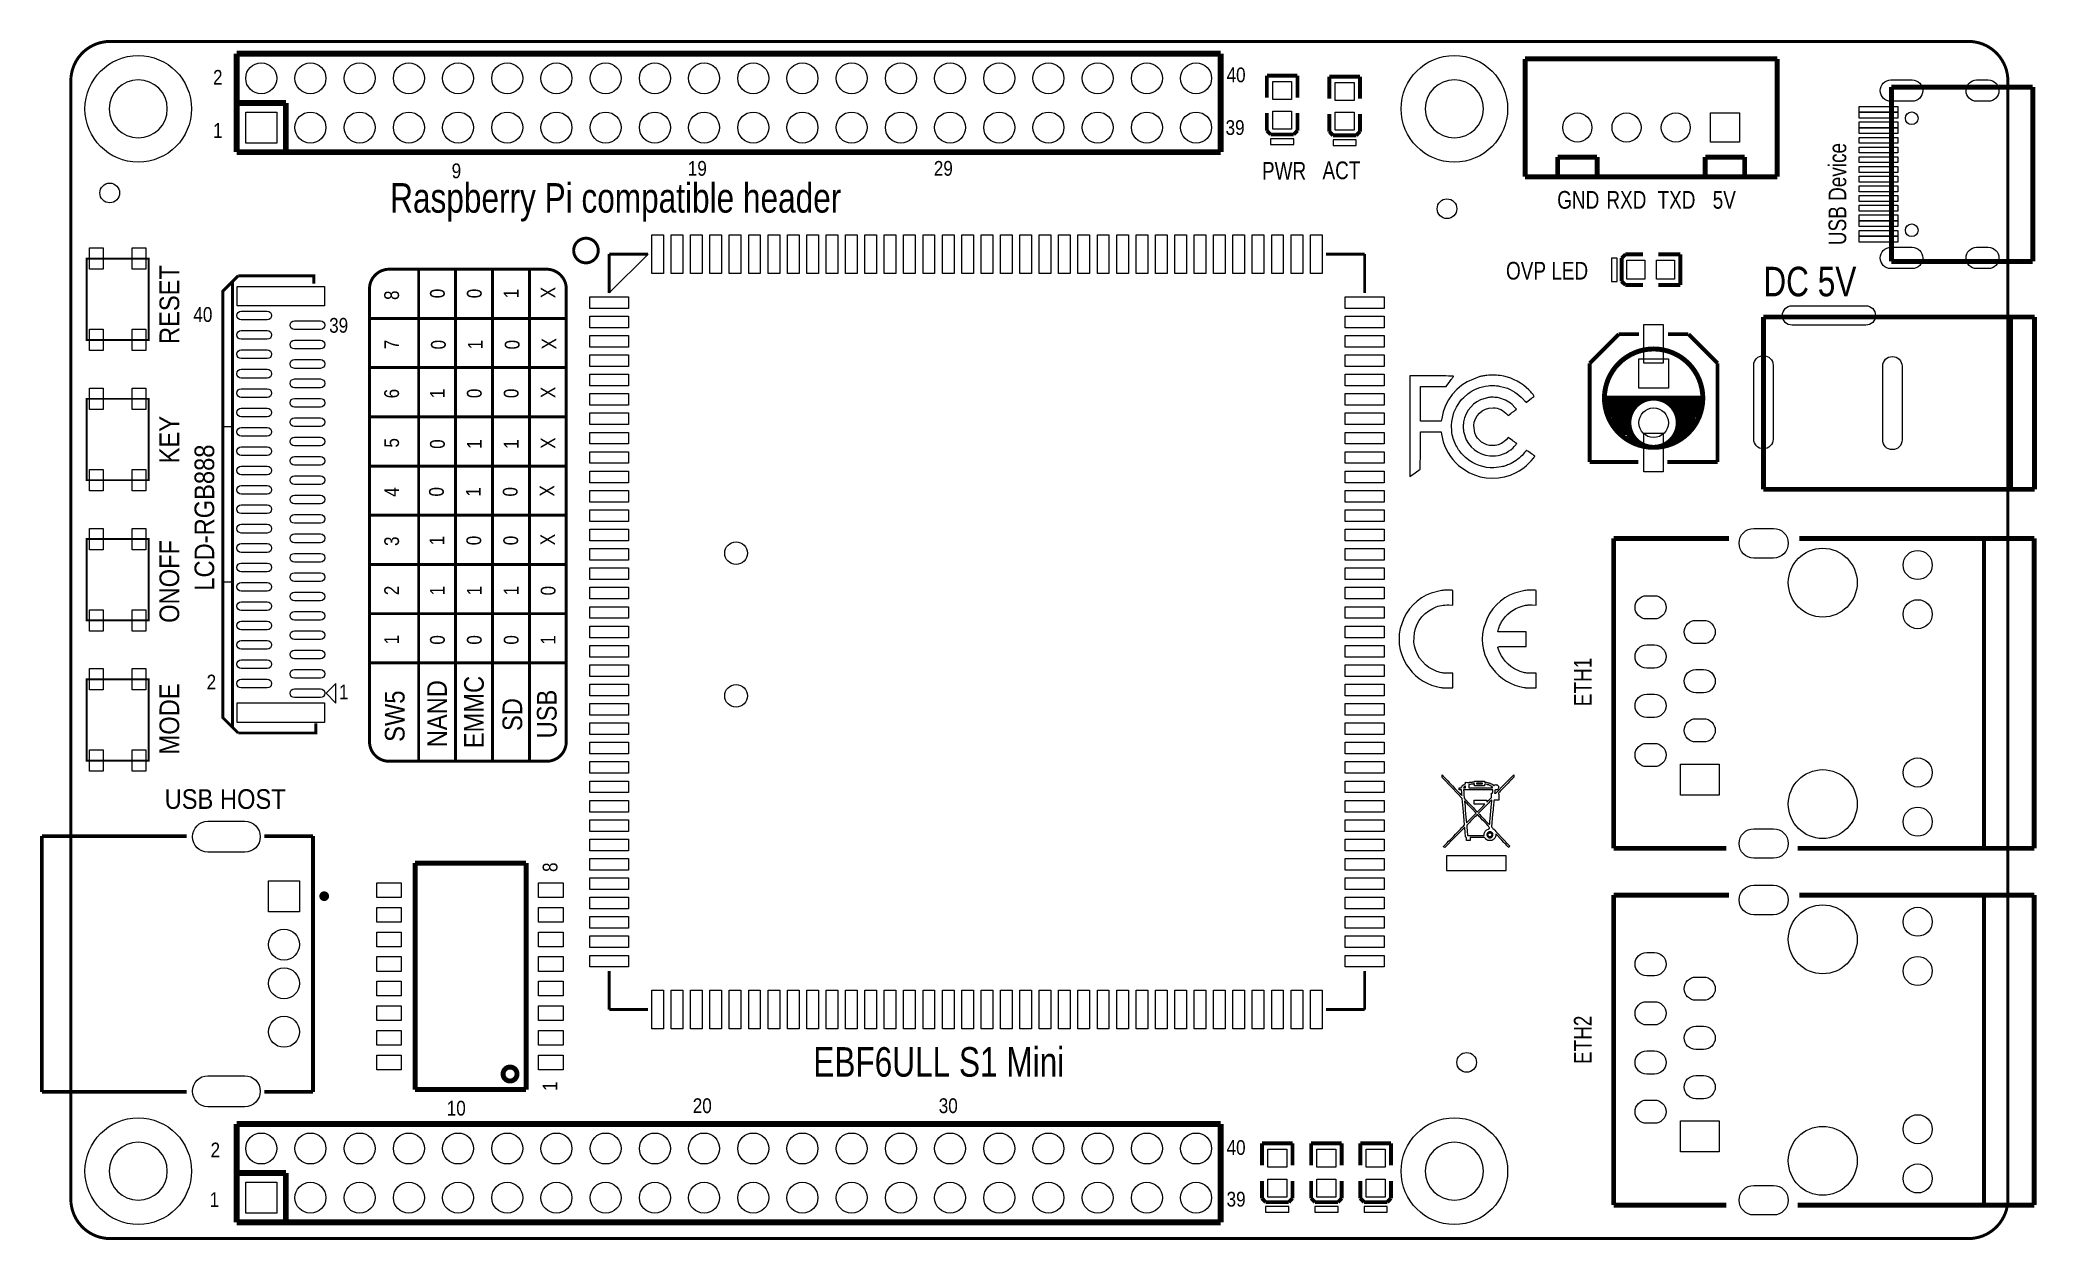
# Model space of a CAD drawing. Extents: x 2 to 105, y 3 to 65.
import ezdxf

# ---------------------------------------------------------------- set-up
doc = ezdxf.new("R2010")
doc.units = 0
doc.layers.get('0').update_dxf_attribs({"color": 1, "linetype": 'CONTINUOUS'})

msp = doc.modelspace()

# ---------------------------------------------------------------- texts
for s, height, width, p in [('2', 0.762, 0.866667, (10.668, 62.484)), ('40', 0.762, 0.866667, (62.992, 62.611)), ('1', 0.762, 0.866667, (10.668, 59.7408)), ('39', 0.762, 0.866667, (62.9412, 59.8932)), ('9', 0.762, 0.866667, (22.987, 57.658)), ('19', 0.762, 0.866667, (35.179, 57.785)), ('29', 0.762, 0.866667, (47.879, 57.785)), ('PWR', 0.9144, 0.799972, (64.8208, 57.5818)), ('ACT', 0.9144, 0.799972, (67.945, 57.6072)), ('Raspberry Pi compatible header', 1.524, 0.8, (19.812, 55.88)), ('GND', 0.9144, 0.799972, (80.0608, 56.0832)), ('RXD', 0.9144, 0.799972, (82.6008, 56.0832)), ('TXD', 0.9144, 0.799972, (85.2424, 56.0832)), ('5V', 0.9144, 0.799972, (88.0872, 56.0832)), ('OVP LED', 0.9144, 0.799972, (77.4192, 52.4256)), ('DC 5V', 1.524, 0.8, (90.7034, 51.562)), ('40', 0.762, 0.866667, (9.652, 50.2412)), ('39', 0.762, 0.866667, (16.6624, 49.6824)), ('2', 0.762, 0.866667, (10.3378, 31.2674)), ('1', 0.762, 0.866667, (17.1704, 30.7594)), ('USB HOST', 1.016, 0.9, (8.169707, 25.100509)), ('EBF6ULL S1 Mini', 1.524, 0.8, (41.656, 11.2776)), ('10', 0.762, 0.866667, (22.733, 9.271)), ('20', 0.762, 0.866667, (35.433, 9.398)), ('30', 0.762, 0.866667, (48.133, 9.398)), ('2', 0.762, 0.866667, (10.541, 7.112)), ('40', 0.762, 0.866667, (62.992, 7.239)), ('1', 0.762, 0.866667, (10.4902, 4.5466)), ('39', 0.762, 0.866667, (62.992, 4.572))]:
    msp.add_text(s, height=height, dxfattribs=dict(width=width)).set_placement(p)
for s, height, width, p in [('USB Device', 0.9144, 0.799972, (94.983605, 54.204108)), ('RESET', 1.016, 0.9, (8.920302, 49.096905)), ('8', 0.762, 0.866667, (20.2692, 51.3715)), ('0', 0.762, 0.866667, (22.6314, 51.4604)), ('0', 0.762, 0.866667, (24.5364, 51.4604)), ('1', 0.762, 0.866667, (26.4414, 51.4604)), ('X', 0.762, 0.866667, (28.3464, 51.4604)), ('7', 0.762, 0.866667, (20.2692, 48.8315)), ('0', 0.762, 0.866667, (22.6822, 48.8188)), ('1', 0.762, 0.866667, (24.5872, 48.8188)), ('0', 0.762, 0.866667, (26.4922, 48.8188)), ('X', 0.762, 0.866667, (28.3972, 48.8188)), ('6', 0.762, 0.866667, (20.2692, 46.2915)), ('1', 0.762, 0.866667, (22.6314, 46.3042)), ('0', 0.762, 0.866667, (24.5364, 46.3042)), ('0', 0.762, 0.866667, (26.4414, 46.3042)), ('X', 0.762, 0.866667, (28.3464, 46.3042)), ('KEY', 1.016, 0.9, (8.920302, 42.939005)), ('LCD-RGB888', 1.016, 0.9, (10.728706, 36.365688)), ('5', 0.762, 0.866667, (20.2692, 43.7515)), ('0', 0.762, 0.866667, (22.6314, 43.688)), ('1', 0.762, 0.866667, (24.5364, 43.688)), ('1', 0.762, 0.866667, (26.4414, 43.688)), ('X', 0.762, 0.866667, (28.3464, 43.688)), ('4', 0.762, 0.866667, (20.2692, 41.2115)), ('0', 0.762, 0.866667, (22.5806, 41.2242)), ('1', 0.762, 0.866667, (24.4856, 41.2242)), ('0', 0.762, 0.866667, (26.3906, 41.2242)), ('X', 0.762, 0.866667, (28.2956, 41.2242)), ('X', 0.762, 0.866667, (28.321, 38.7096)), ('ONOFF', 1.016, 0.9, (8.920302, 34.704198)), ('3', 0.762, 0.866667, (20.2692, 38.6715)), ('1', 0.762, 0.866667, (22.606, 38.7096)), ('0', 0.762, 0.866667, (24.511, 38.7096)), ('0', 0.762, 0.866667, (26.416, 38.7096)), ('2', 0.762, 0.866667, (20.2692, 36.1315)), ('1', 0.762, 0.866667, (22.6314, 36.1188)), ('1', 0.762, 0.866667, (24.5364, 36.1188)), ('1', 0.762, 0.866667, (26.4414, 36.1188)), ('0', 0.762, 0.866667, (28.3464, 36.1188)), ('1', 0.762, 0.866667, (20.2692, 33.5915)), ('0', 0.762, 0.866667, (22.6314, 33.5788)), ('0', 0.762, 0.866667, (24.5364, 33.5788)), ('0', 0.762, 0.866667, (26.4414, 33.5788)), ('1', 0.762, 0.866667, (28.3464, 33.5788)), ('ETH1', 0.9144, 0.799972, (81.837301, 30.403495)), ('MODE', 1.016, 0.9, (8.920302, 27.91079)), ('SW5', 1.016, 0.9, (20.557211, 28.5623)), ('NAND', 1.016, 0.9, (22.741611, 28.2829)), ('EMMC', 1.016, 0.9, (24.646611, 28.2321)), ('USB', 1.016, 0.9, (28.405811, 28.7401)), ('SD', 1.016, 0.9, (26.627811, 29.1211)), ('8', 0.762, 0.866667, (28.448, 21.844)), ('ETH2', 0.9144, 0.799972, (81.837301, 11.929897)), ('1', 0.762, 0.866667, (28.448, 10.541))]:
    msp.add_text(s, height=height, rotation=90, dxfattribs=dict(width=width)).set_placement(p)

# ---------------------------------------------------------------- linework, layer by layer
for points, const_width in [([(101.2952, 64.7192), (5.3594, 64.7192, 0.414214), (3.3274, 62.6872), (3.3274, 4.951197, 0.414214), (5.3594, 2.919197), (101.2952, 2.919197, 0.414214), (103.3272, 4.951197), (103.3272, 62.6872, 0.414214), (101.2952, 64.7192)], 0.1524), ([(30.5562, 53.9242, 1), (29.2862, 53.9242, 1), (30.5562, 53.9242)], 0.1524), ([(27.8892, 52.959), (19.7612, 52.959, 0.414214), (18.7452, 51.943), (18.7452, 28.575, 0.414214), (19.7612, 27.559), (27.8892, 27.559, 0.414214), (28.9052, 28.575), (28.9052, 51.943, 0.414214), (27.8892, 52.959)], 0.1524), ([(87.5792, 46.3042, 1), (82.4992, 46.3042, 1), (87.5792, 46.3042)], 0.254), ([(85.0392, 46.3042, 1.00521), (85.0392, 43.7642)], 0.254), ([(85.0392, 43.7642, 1), (85.0392, 46.3042)], 0.254), ([(16.532403, 20.594295, 0.999955), (16.281857, 20.594117, 1.000046), (16.532403, 20.594295)], 0.249911), ([(26.362203, 11.414303, 1), (25.641249, 11.414201, 1), (26.362203, 11.414303)], 0.254)]:
    msp.add_lwpolyline(points, format="xyb", dxfattribs=dict(const_width=const_width))
for points in [[(103.3272, 62.6872), (103.3272, 4.951197, -0.414214), (101.2952, 2.919197), (5.3594, 2.919197, -0.414214), (3.3274, 4.951197), (3.3274, 62.6872, -0.414214), (5.3594, 64.7192), (101.2952, 64.7192, -0.414214)], [(97.286102, 62.731256), (98.385897, 62.731256, -1), (98.385897, 61.631157), (97.286102, 61.631157, -1)], [(101.716154, 62.731256), (102.316051, 62.731256, -1), (102.316051, 61.631157), (101.716154, 61.631157, -1)], [(97.286102, 54.091243), (98.385897, 54.091243, -1), (98.385897, 52.991144), (97.286102, 52.991144, -1)], [(101.716154, 54.091243), (102.316051, 54.091243, -1), (102.316051, 52.991144), (101.716154, 52.991144, -1)], [(12.118188, 50.792634), (13.468198, 50.792634, -1), (13.468198, 50.342546), (12.118188, 50.342546, -1)], [(92.185007, 51.071399), (95.995007, 51.071399, -1), (95.995007, 50.071401), (92.185007, 50.071401, -1)], [(12.118188, 49.792636), (13.468198, 49.792636, -1), (13.468198, 49.342548), (12.118188, 49.342548, -1)], [(14.867992, 50.292737), (16.218002, 50.292737, -1), (16.218002, 49.842649), (14.867992, 49.842649, -1)], [(12.118188, 48.792638), (13.468198, 48.792638, -1), (13.468198, 48.34255), (12.118188, 48.34255, -1)], [(14.867992, 49.293043), (16.218002, 49.293043, -1), (16.218002, 48.842955), (14.867992, 48.842955, -1)], [(90.207211, 44.190895), (90.207211, 48.000895, -1), (91.207209, 48.000895), (91.207209, 44.190895, -1)], [(12.118188, 47.79264), (13.468198, 47.79264, -1), (13.468198, 47.342552), (12.118188, 47.342552, -1)], [(14.867992, 48.293045), (16.218002, 48.293045, -1), (16.218002, 47.842957), (14.867992, 47.842957, -1)], [(96.866608, 44.1452), (96.866608, 47.9552, -1), (97.866606, 47.9552), (97.866606, 44.1452, -1)], [(12.118188, 46.792642), (13.468198, 46.792642, -1), (13.468198, 46.342554), (12.118188, 46.342554, -1)], [(14.867992, 47.293047), (16.218002, 47.293047, -1), (16.218002, 46.842959), (14.867992, 46.842959, -1)], [(12.118188, 45.792644), (13.468198, 45.792644, -1), (13.468198, 45.342556), (12.118188, 45.342556, -1)], [(14.867992, 46.293049), (16.218002, 46.293049, -1), (16.218002, 45.842961), (14.867992, 45.842961, -1)], [(12.118188, 44.792646), (13.468198, 44.792646, -1), (13.468198, 44.342558), (12.118188, 44.342558, -1)], [(14.867992, 45.293051), (16.218002, 45.293051, -1), (16.218002, 44.842963), (14.867992, 44.842963, -1)], [(12.118188, 43.792648), (13.468198, 43.792648, -1), (13.468198, 43.34256), (12.118188, 43.34256, -1)], [(14.867992, 44.293053), (16.218002, 44.293053, -1), (16.218002, 43.842965), (14.867992, 43.842965, -1)], [(12.118188, 42.79265), (13.468198, 42.79265, -1), (13.468198, 42.342562), (12.118188, 42.342562, -1)], [(14.867992, 43.293055), (16.218002, 43.293055, -1), (16.218002, 42.842967), (14.867992, 42.842967, -1)], [(14.867992, 42.293032), (16.218002, 42.293032, -1), (16.218002, 41.842944), (14.867992, 41.842944, -1)], [(12.118188, 41.792652), (13.468198, 41.792652, -1), (13.468198, 41.342564), (12.118188, 41.342564, -1)], [(14.867992, 41.293034), (16.218002, 41.293034, -1), (16.218002, 40.842946), (14.867992, 40.842946, -1)], [(12.118188, 40.792654), (13.468198, 40.792654, -1), (13.468198, 40.342566), (12.118188, 40.342566, -1)], [(14.867992, 40.293036), (16.218002, 40.293036, -1), (16.218002, 39.842948), (14.867992, 39.842948, -1)], [(12.118188, 39.792656), (13.468198, 39.792656, -1), (13.468198, 39.342568), (12.118188, 39.342568, -1)], [(14.867992, 39.293038), (16.218002, 39.293038, -1), (16.218002, 38.84295), (14.867992, 38.84295, -1)], [(91.228189, 38.052197), (90.212189, 38.052197, -1), (90.212189, 39.576197), (91.228189, 39.576197, -1)], [(12.118188, 38.792633), (13.468198, 38.792633, -1), (13.468198, 38.342545), (12.118188, 38.342545, -1)], [(14.867992, 38.29304), (16.218002, 38.29304, -1), (16.218002, 37.842952), (14.867992, 37.842952, -1)], [(12.118188, 37.792635), (13.468198, 37.792635, -1), (13.468198, 37.342547), (12.118188, 37.342547, -1)], [(14.867992, 37.293042), (16.218002, 37.293042, -1), (16.218002, 36.842954), (14.867992, 36.842954, -1)], [(12.118188, 36.792941), (13.468198, 36.792941, -1), (13.468198, 36.342853), (12.118188, 36.342853, -1)], [(14.867992, 36.293044), (16.218002, 36.293044, -1), (16.218002, 35.842956), (14.867992, 35.842956, -1)], [(85.080196, 34.904147), (84.680196, 34.904147, -1), (84.680196, 36.104043), (85.080196, 36.104043, -1)], [(12.118188, 35.792943), (13.468198, 35.792943, -1), (13.468198, 35.342855), (12.118188, 35.342855, -1)], [(14.867992, 35.293046), (16.218002, 35.293046, -1), (16.218002, 34.842958), (14.867992, 34.842958, -1)], [(12.118188, 34.792945), (13.468198, 34.792945, -1), (13.468198, 34.342857), (12.118188, 34.342857, -1)], [(14.867992, 34.293048), (16.218002, 34.293048, -1), (16.218002, 33.84296), (14.867992, 33.84296, -1)], [(87.620196, 33.634147), (87.220196, 33.634147, -1), (87.220196, 34.834043), (87.620196, 34.834043, -1)], [(12.118188, 33.792947), (13.468198, 33.792947, -1), (13.468198, 33.342859), (12.118188, 33.342859, -1)], [(14.867992, 33.29305), (16.218002, 33.29305, -1), (16.218002, 32.842962), (14.867992, 32.842962, -1)], [(85.080196, 32.364147), (84.680196, 32.364147, -1), (84.680196, 33.564043), (85.080196, 33.564043, -1)], [(12.118188, 32.792949), (13.468198, 32.792949, -1), (13.468198, 32.342861), (12.118188, 32.342861, -1)], [(14.867992, 32.293052), (16.218002, 32.293052, -1), (16.218002, 31.842964), (14.867992, 31.842964, -1)], [(87.620196, 31.094147), (87.220196, 31.094147, -1), (87.220196, 32.294043), (87.620196, 32.294043, -1)], [(12.118188, 31.792951), (13.468198, 31.792951, -1), (13.468198, 31.342863), (12.118188, 31.342863, -1)], [(14.867992, 31.293054), (16.218002, 31.293054, -1), (16.218002, 30.842966), (14.867992, 30.842966, -1)], [(85.080196, 29.824147), (84.680196, 29.824147, -1), (84.680196, 31.024043), (85.080196, 31.024043, -1)], [(87.620196, 28.554147), (87.220196, 28.554147, -1), (87.220196, 29.754043), (87.620196, 29.754043, -1)], [(85.080196, 27.284147), (84.680196, 27.284147, -1), (84.680196, 28.484043), (85.080196, 28.484043, -1)], [(12.308192, 22.864445), (10.407993, 22.864445, -1), (10.407993, 24.46434), (12.308192, 24.46434, -1)], [(91.228189, 22.552203), (90.212189, 22.552203, -1), (90.212189, 24.076203), (91.228189, 24.076203, -1)], [(91.228189, 19.637197), (90.212189, 19.637197, -1), (90.212189, 21.161197), (91.228189, 21.161197, -1)], [(85.080196, 16.489147), (84.680196, 16.489147, -1), (84.680196, 17.689043), (85.080196, 17.689043, -1)], [(87.620196, 15.219147), (87.220196, 15.219147, -1), (87.220196, 16.419043), (87.620196, 16.419043, -1)], [(85.080196, 13.949147), (84.680196, 13.949147, -1), (84.680196, 15.149043), (85.080196, 15.149043, -1)], [(87.620196, 12.679147), (87.220196, 12.679147, -1), (87.220196, 13.879043), (87.620196, 13.879043, -1)], [(85.080196, 11.409147), (84.680196, 11.409147, -1), (84.680196, 12.609043), (85.080196, 12.609043, -1)], [(12.308192, 9.72406), (10.407993, 9.72406, -1), (10.407993, 11.323955), (12.308192, 11.323955, -1)], [(87.620196, 10.139147), (87.220196, 10.139147, -1), (87.220196, 11.339043), (87.620196, 11.339043, -1)], [(85.080196, 8.869147), (84.680196, 8.869147, -1), (84.680196, 10.069043), (85.080196, 10.069043, -1)], [(91.228189, 4.137203), (90.212189, 4.137203, -1), (90.212189, 5.661203), (91.228189, 5.661203, -1)]]:
    msp.add_lwpolyline(points, format="xyb", close=True)
for points, const_width in [([(11.8872, 59.0042), (11.8872, 64.0842)], 0.3048), ([(11.8872, 64.0842), (62.6872, 64.0842)], 0.3048), ([(62.6872, 64.0842), (62.6872, 59.0042)], 0.3048), ([(78.402205, 57.7342), (78.402205, 63.814198)], 0.254), ([(78.402205, 63.814198), (91.422195, 63.814198)], 0.254), ([(91.422195, 63.814198), (91.422195, 57.7342)], 0.254), ([(65.072311, 61.817199), (65.072311, 62.952097)], 0.199898), ([(65.072311, 62.952097), (66.652089, 62.952097)], 0.199898), ([(66.652089, 62.952097), (66.652089, 61.817199)], 0.199898), ([(68.298111, 61.766399), (68.298111, 62.901297)], 0.199898), ([(68.298111, 62.901297), (69.877889, 62.901297)], 0.199898), ([(69.877889, 62.901297), (69.877889, 61.766399)], 0.199898), ([(97.316011, 53.361107), (97.316011, 62.361293)], 0.254), ([(97.316011, 62.361293), (104.615996, 62.361293)], 0.254), ([(104.615996, 62.361293), (104.615996, 53.361107)], 0.254), ([(14.4272, 61.5442), (11.8872, 61.5442)], 0.3048), ([(14.4272, 59.0042), (14.4272, 61.5442)], 0.3048), ([(65.072311, 61.017201), (65.072311, 60.117203)], 0.199898), ([(66.652089, 60.117203), (66.652089, 61.017201)], 0.199898), ([(68.298111, 60.966299), (68.298111, 60.066403)], 0.199898), ([(69.877889, 60.066403), (69.877889, 60.966299)], 0.199898), ([(65.072311, 60.117203), (65.2653, 59.917101)], 0.199898), ([(65.2653, 59.917101), (66.4591, 59.917101)], 0.199898), ([(66.4591, 59.917101), (66.652089, 60.117203)], 0.199898), ([(68.298111, 60.066403), (68.4911, 59.866301)], 0.199898), ([(68.4911, 59.866301), (69.6849, 59.866301)], 0.199898), ([(69.6849, 59.866301), (69.877889, 60.066403)], 0.199898), ([(62.6872, 59.0042), (11.8872, 59.0042)], 0.3048), ([(82.1182, 58.7502), (80.0862, 58.7502)], 0.254), ([(80.0862, 58.7502), (80.0862, 57.7342)], 0.254), ([(82.1182, 57.7342), (82.1182, 58.7502)], 0.254), ([(89.7382, 58.7502), (87.7062, 58.7502)], 0.254), ([(87.7062, 58.7502), (87.7062, 57.7342)], 0.254), ([(89.7382, 57.7342), (89.7382, 58.7502)], 0.254), ([(91.422195, 57.7342), (78.402205, 57.7342)], 0.254), ([(80.0862, 57.7342), (82.1182, 57.7342)], 0.254), ([(87.7062, 57.7342), (89.7382, 57.7342)], 0.254), ([(31.122112, 51.739292), (31.122112, 53.739288)], 0.1524), ([(33.122108, 53.739288), (31.122112, 53.739288)], 0.1524), ([(68.122292, 53.739288), (70.122288, 53.739288)], 0.1524), ([(70.122288, 51.739292), (70.122288, 53.739288)], 0.1524), ([(83.586803, 53.723489), (83.386701, 53.5305)], 0.199898), ([(83.386701, 53.5305), (83.386701, 52.3367)], 0.199898), ([(84.486801, 53.723489), (83.586803, 53.723489)], 0.199898), ([(85.286799, 53.723489), (86.421697, 53.723489)], 0.199898), ([(86.421697, 53.723489), (86.421697, 52.143711)], 0.199898), ([(7.342099, 49.308004), (4.142105, 49.308004), (4.142105, 53.507996), (7.342099, 53.507996), (7.342099, 49.308004)], 0.1), ([(11.967997, 52.617599), (11.668303, 52.317904)], 0.1524), ([(11.967997, 52.617599), (15.868091, 52.617599), (15.868091, 52.217803)], 0.1524), ([(21.2852, 27.559), (21.2852, 52.959)], 0.1524), ([(23.1902, 27.559), (23.1902, 52.959)], 0.1524), ([(25.0952, 27.559), (25.0952, 52.959)], 0.1524), ([(27.0002, 27.559), (27.0002, 52.959)], 0.1524), ([(104.615996, 53.361107), (97.316011, 53.361107)], 0.254), ([(11.668303, 29.317696), (11.168101, 29.817797), (11.168101, 51.817803), (11.668303, 52.317904)], 0.1524), ([(11.967997, 29.018001), (11.668303, 29.317696), (11.668303, 52.317904)], 0.1524), ([(83.386701, 52.3367), (83.586803, 52.143711)], 0.199898), ([(83.586803, 52.143711), (84.486801, 52.143711)], 0.199898), ([(86.421697, 52.143711), (85.286799, 52.143711)], 0.199898), ([(90.70721, 41.594989), (90.70721, 50.4952)], 0.254), ([(90.70721, 50.4952), (104.707207, 50.4952)], 0.254), ([(103.462607, 50.4444), (103.462607, 41.594989)], 0.254), ([(104.707207, 50.4952), (104.707207, 41.594989)], 0.254), ([(28.9052, 50.419), (18.7452, 50.419)], 0.1524), ([(83.239102, 49.604193), (81.739207, 48.104298)], 0.199898), ([(84.2772, 49.604193), (83.239102, 49.604193)], 0.199898), ([(86.839298, 49.604193), (85.7758, 49.604193)], 0.199898), ([(88.339193, 48.104298), (86.839298, 49.604193)], 0.199898), ([(28.9052, 47.879), (18.7452, 47.879)], 0.1524), ([(81.739207, 48.104298), (81.739207, 43.004207)], 0.199898), ([(88.339193, 43.004207), (88.339193, 48.104298)], 0.199898), ([(82.4992, 46.3042), (87.5792, 46.3042)], 0.254), ([(82.7532, 46.3042), (82.7532, 45.2882)], 0.254), ([(83.7692, 46.3042), (83.7692, 44.1452)], 0.254), ([(84.0232, 46.3042), (84.0232, 45.7962)], 0.254), ([(84.2772, 46.3042), (84.2772, 46.0502)], 0.254), ([(7.342099, 42.069004), (4.142105, 42.069004), (4.142105, 46.268996), (7.342099, 46.268996), (7.342099, 42.069004)], 0.1), ([(28.9052, 45.339), (18.7452, 45.339)], 0.1524), ([(83.0072, 46.1772), (83.0072, 44.7802)], 0.254), ([(83.2612, 46.1772), (83.2612, 44.5262)], 0.254), ([(83.5152, 46.1772), (83.5152, 44.3992)], 0.254), ([(85.9282, 46.1772), (85.9282, 46.0502)], 0.254), ([(86.0552, 46.1772), (86.0552, 45.7962)], 0.254), ([(86.3092, 46.1772), (86.3092, 44.1452)], 0.254), ([(86.5632, 46.1772), (86.5632, 44.2722)], 0.254), ([(86.8172, 46.1772), (86.8172, 44.5262)], 0.254), ([(87.0712, 46.1772), (87.0712, 44.7802)], 0.254), ([(87.3252, 46.1772), (87.3252, 45.2882)], 0.254), ([(83.8962, 44.2722), (83.8962, 44.1452)], 0.254), ([(86.1822, 44.2722), (86.1822, 44.1452)], 0.254), ([(28.9052, 42.799), (18.7452, 42.799)], 0.1524), ([(81.739207, 43.004207), (84.2518, 43.004207)], 0.199898), ([(85.7504, 43.004207), (88.339193, 43.004207)], 0.199898), ([(104.707207, 41.594989), (90.70721, 41.594989)], 0.254), ([(28.9052, 40.259), (18.7452, 40.259)], 0.1524), ([(88.923089, 39.064209), (82.975196, 39.064209)], 0.254), ([(82.975196, 39.064209), (82.975196, 23.064191)], 0.254), ([(92.567303, 39.064209), (104.690189, 39.064209)], 0.254), ([(104.690189, 39.064209), (104.690189, 23.064191)], 0.254), ([(7.342099, 34.830004), (4.142105, 34.830004), (4.142105, 39.029996), (7.342099, 39.029996), (7.342099, 34.830004)], 0.1), ([(102.0953, 39.064209), (102.0953, 23.064191)], 0.199898), ([(28.9052, 37.719), (18.7452, 37.719)], 0.1524), ([(28.9052, 37.719), (18.7452, 37.719)], 0.1524), ([(28.9052, 35.179), (18.7452, 35.179)], 0.1524), ([(28.9052, 32.639), (18.7452, 32.639)], 0.1524), ([(7.342099, 27.591004), (4.142105, 27.591004), (4.142105, 31.790996), (7.342099, 31.790996), (7.342099, 27.591004)], 0.1), ([(11.967997, 29.018001), (15.968193, 29.018001), (15.968193, 29.517594)], 0.1524), ([(1.832102, 23.69439), (1.832102, 10.49401)], 0.199898), ([(1.832102, 23.69439), (9.30021, 23.69439)], 0.199898), ([(13.316204, 23.69439), (15.832303, 23.69439)], 0.199898), ([(15.832303, 23.69439), (15.832303, 10.49401)], 0.199898), ([(82.975196, 23.064191), (88.792304, 23.064191)], 0.254), ([(104.690189, 23.064191), (92.473297, 23.064191)], 0.254), ([(21.101812, 10.614203), (21.101812, 22.304197)], 0.254), ([(21.101812, 22.304197), (26.831798, 22.304197)], 0.254), ([(26.831798, 22.304197), (26.831798, 10.614203)], 0.254), ([(88.923089, 20.649209), (82.975196, 20.649209)], 0.254), ([(82.975196, 20.649209), (82.975196, 4.649191)], 0.254), ([(92.567303, 20.649209), (104.690189, 20.649209)], 0.254), ([(102.0953, 20.649209), (102.0953, 4.649191)], 0.199898), ([(104.690189, 20.649209), (104.690189, 4.649191)], 0.254), ([(31.122112, 16.739108), (31.122112, 14.739112)], 0.1524), ([(70.122288, 16.739108), (70.122288, 14.739112)], 0.1524), ([(33.122108, 14.739112), (31.122112, 14.739112)], 0.1524), ([(68.122292, 14.739112), (70.122288, 14.739112)], 0.1524), ([(1.832102, 10.49401), (9.30021, 10.49401)], 0.199898), ([(13.316204, 10.49401), (15.832303, 10.49401)], 0.199898), ([(26.831798, 10.614203), (21.101812, 10.614203)], 0.254), ([(11.8872, 3.7592), (11.8872, 8.8392)], 0.3048), ([(11.8872, 8.8392), (62.6872, 8.8392)], 0.3048), ([(62.6872, 8.8392), (62.6872, 3.7592)], 0.3048), ([(64.818311, 6.699199), (64.818311, 7.834097)], 0.199898), ([(64.818311, 7.834097), (66.398089, 7.834097)], 0.199898), ([(66.398089, 7.834097), (66.398089, 6.699199)], 0.199898), ([(67.358311, 6.699199), (67.358311, 7.834097)], 0.199898), ([(67.358311, 7.834097), (68.938089, 7.834097)], 0.199898), ([(68.938089, 7.834097), (68.938089, 6.699199)], 0.199898), ([(69.898311, 6.699199), (69.898311, 7.834097)], 0.199898), ([(69.898311, 7.834097), (71.478089, 7.834097)], 0.199898), ([(71.478089, 7.834097), (71.478089, 6.699199)], 0.199898), ([(14.4272, 6.2992), (11.8872, 6.2992)], 0.3048), ([(14.4272, 3.7592), (14.4272, 6.2992)], 0.3048), ([(64.818311, 5.899201), (64.818311, 4.999203)], 0.199898), ([(66.398089, 4.999203), (66.398089, 5.899201)], 0.199898), ([(67.358311, 5.899201), (67.358311, 4.999203)], 0.199898), ([(68.938089, 4.999203), (68.938089, 5.899201)], 0.199898), ([(69.898311, 5.899201), (69.898311, 4.999203)], 0.199898), ([(71.478089, 4.999203), (71.478089, 5.899201)], 0.199898), ([(64.818311, 4.999203), (65.0113, 4.799101)], 0.199898), ([(65.0113, 4.799101), (66.2051, 4.799101)], 0.199898), ([(66.2051, 4.799101), (66.398089, 4.999203)], 0.199898), ([(67.358311, 4.999203), (67.5513, 4.799101)], 0.199898), ([(67.5513, 4.799101), (68.7451, 4.799101)], 0.199898), ([(68.7451, 4.799101), (68.938089, 4.999203)], 0.199898), ([(69.898311, 4.999203), (70.0913, 4.799101)], 0.199898), ([(70.0913, 4.799101), (71.2851, 4.799101)], 0.199898), ([(71.2851, 4.799101), (71.478089, 4.999203)], 0.199898), ([(82.975196, 4.649191), (88.792304, 4.649191)], 0.254), ([(104.690189, 4.649191), (92.473297, 4.649191)], 0.254), ([(62.6872, 3.7592), (11.8872, 3.7592)], 0.3048)]:
    msp.add_lwpolyline(points, dxfattribs=dict(const_width=const_width))
for points in [[(8.307197, 61.2394, 1), (5.307203, 61.2394, 1), (8.307197, 61.2394)], [(76.252197, 61.2394, 1), (73.252203, 61.2394, 1), (76.252197, 61.2394)], [(8.307197, 6.398997, 1), (5.307203, 6.398997, 1), (8.307197, 6.398997)], [(76.252197, 6.398997, 1), (73.252203, 6.398997, 1), (76.252197, 6.398997)]]:
    msp.add_lwpolyline(points, format="xyb")
for points in [[(65.372247, 62.652046), (66.352153, 62.652046), (66.352153, 61.722152), (65.372247, 61.722152)], [(68.598047, 62.601246), (69.577953, 62.601246), (69.577953, 61.671352), (68.598047, 61.671352)], [(12.357252, 61.074148), (13.957148, 61.074148), (13.957148, 59.474252), (12.357252, 59.474252)], [(65.372247, 61.112044), (66.352153, 61.112044), (66.352153, 60.18215), (65.372247, 60.18215)], [(68.598047, 61.061244), (69.577953, 61.061244), (69.577953, 60.13135), (68.598047, 60.13135)], [(89.472249, 61.024249), (89.472249, 59.524151), (87.972151, 59.524151), (87.972151, 61.024249)], [(97.645982, 61.061206), (95.645986, 61.061206), (95.645986, 61.361206), (97.645982, 61.361206)], [(97.645982, 60.761207), (95.645986, 60.761207), (95.645986, 61.061206), (97.645982, 61.061206)], [(97.645982, 60.261106), (95.645986, 60.261106), (95.645986, 60.561106), (97.645982, 60.561106)], [(97.645982, 59.961107), (95.645986, 59.961107), (95.645986, 60.261106), (97.645982, 60.261106)], [(65.262303, 59.692311), (65.262303, 59.392109), (66.462097, 59.392109), (66.462097, 59.692311)], [(68.488103, 59.641511), (68.488103, 59.341309), (69.687897, 59.341309), (69.687897, 59.641511)], [(97.645982, 59.461311), (95.645986, 59.461311), (95.645986, 59.76131), (97.645982, 59.76131)], [(97.645982, 58.961109), (95.645986, 58.961109), (95.645986, 59.261108), (97.645982, 59.261108)], [(97.645982, 58.461288), (95.645986, 58.461288), (95.645986, 58.761287), (97.645982, 58.761287)], [(97.645982, 57.961111), (95.645986, 57.961111), (95.645986, 58.26111), (97.645982, 58.26111)], [(97.645982, 57.46129), (95.645986, 57.46129), (95.645986, 57.761289), (97.645982, 57.761289)], [(97.645982, 56.961113), (95.645986, 56.961113), (95.645986, 57.261112), (97.645982, 57.261112)], [(97.645982, 56.461292), (95.645986, 56.461292), (95.645986, 56.761291), (97.645982, 56.761291)], [(97.645982, 55.96109), (95.645986, 55.96109), (95.645986, 56.261089), (97.645982, 56.261089)], [(97.645982, 55.461294), (95.645986, 55.461294), (95.645986, 55.761293), (97.645982, 55.761293)], [(33.32226, 54.739286), (33.922157, 54.739286), (33.922157, 52.73929), (33.32226, 52.73929)], [(34.322258, 54.739286), (34.922155, 54.739286), (34.922155, 52.73929), (34.322258, 52.73929)], [(35.322256, 54.739286), (35.922153, 54.739286), (35.922153, 52.73929), (35.322256, 52.73929)], [(36.322254, 54.739286), (36.922151, 54.739286), (36.922151, 52.73929), (36.322254, 52.73929)], [(37.322252, 54.739286), (37.922149, 54.739286), (37.922149, 52.73929), (37.322252, 52.73929)], [(38.32225, 54.739286), (38.922147, 54.739286), (38.922147, 52.73929), (38.32225, 52.73929)], [(39.322248, 54.739286), (39.922145, 54.739286), (39.922145, 52.73929), (39.322248, 52.73929)], [(40.322246, 54.739286), (40.922143, 54.739286), (40.922143, 52.73929), (40.322246, 52.73929)], [(41.322244, 54.739286), (41.922141, 54.739286), (41.922141, 52.73929), (41.322244, 52.73929)], [(42.322242, 54.739286), (42.922139, 54.739286), (42.922139, 52.73929), (42.322242, 52.73929)], [(43.32224, 54.739286), (43.922137, 54.739286), (43.922137, 52.73929), (43.32224, 52.73929)], [(44.322263, 54.739286), (44.922161, 54.739286), (44.922161, 52.73929), (44.322263, 52.73929)], [(45.322261, 54.739286), (45.922159, 54.739286), (45.922159, 52.73929), (45.322261, 52.73929)], [(46.322259, 54.739286), (46.922157, 54.739286), (46.922157, 52.73929), (46.322259, 52.73929)], [(47.322257, 54.739286), (47.922155, 54.739286), (47.922155, 52.73929), (47.322257, 52.73929)], [(48.322255, 54.739286), (48.922153, 54.739286), (48.922153, 52.73929), (48.322255, 52.73929)], [(49.322253, 54.739286), (49.922151, 54.739286), (49.922151, 52.73929), (49.322253, 52.73929)], [(50.322251, 54.739286), (50.922149, 54.739286), (50.922149, 52.73929), (50.322251, 52.73929)], [(51.322249, 54.739286), (51.922147, 54.739286), (51.922147, 52.73929), (51.322249, 52.73929)], [(52.322247, 54.739286), (52.922145, 54.739286), (52.922145, 52.73929), (52.322247, 52.73929)], [(53.322245, 54.739286), (53.922143, 54.739286), (53.922143, 52.73929), (53.322245, 52.73929)], [(54.322243, 54.739286), (54.922141, 54.739286), (54.922141, 52.73929), (54.322243, 52.73929)], [(55.322241, 54.739286), (55.922139, 54.739286), (55.922139, 52.73929), (55.322241, 52.73929)], [(56.322239, 54.739286), (56.922137, 54.739286), (56.922137, 52.73929), (56.322239, 52.73929)], [(57.322263, 54.739286), (57.92216, 54.739286), (57.92216, 52.73929), (57.322263, 52.73929)], [(58.322261, 54.739286), (58.922158, 54.739286), (58.922158, 52.73929), (58.322261, 52.73929)], [(59.322259, 54.739286), (59.922156, 54.739286), (59.922156, 52.73929), (59.322259, 52.73929)], [(60.322257, 54.739286), (60.922154, 54.739286), (60.922154, 52.73929), (60.322257, 52.73929)], [(61.322255, 54.739286), (61.922152, 54.739286), (61.922152, 52.73929), (61.322255, 52.73929)], [(62.322253, 54.739286), (62.92215, 54.739286), (62.92215, 52.73929), (62.322253, 52.73929)], [(63.322251, 54.739286), (63.922148, 54.739286), (63.922148, 52.73929), (63.322251, 52.73929)], [(64.322249, 54.739286), (64.922146, 54.739286), (64.922146, 52.73929), (64.322249, 52.73929)], [(65.322247, 54.739286), (65.922144, 54.739286), (65.922144, 52.73929), (65.322247, 52.73929)], [(66.322245, 54.739286), (66.922142, 54.739286), (66.922142, 52.73929), (66.322245, 52.73929)], [(67.322243, 54.739286), (67.92214, 54.739286), (67.92214, 52.73929), (67.322243, 52.73929)], [(97.645982, 55.161294), (95.645986, 55.161294), (95.645986, 55.461294), (97.645982, 55.461294)], [(97.645982, 54.661194), (95.645986, 54.661194), (95.645986, 54.961193), (97.645982, 54.961193)], [(97.645982, 54.361194), (95.645986, 54.361194), (95.645986, 54.661194), (97.645982, 54.661194)], [(4.292092, 52.957984), (4.292092, 54.057982), (4.992091, 54.057982), (4.992091, 52.957984)], [(6.492088, 52.957984), (6.492088, 54.057982), (7.192086, 54.057982), (7.192086, 52.957984)], [(33.127188, 53.740609), (31.123611, 51.734212), (31.122112, 53.739288)], [(83.161911, 53.533497), (82.861709, 53.533497), (82.861709, 52.333703), (83.161911, 52.333703)], [(84.581644, 53.423553), (84.581644, 52.443647), (83.65175, 52.443647), (83.65175, 53.423553)], [(86.121646, 53.423553), (86.121646, 52.443647), (85.191752, 52.443647), (85.191752, 53.423553)], [(16.418141, 51.068097), (11.918048, 51.068097), (11.918048, 52.068095), (16.418141, 52.068095)], [(30.122114, 50.939243), (30.122114, 51.53914), (32.12211, 51.53914), (32.12211, 50.939243)], [(30.122114, 49.939245), (30.122114, 50.539142), (32.12211, 50.539142), (32.12211, 49.939245)], [(71.122286, 51.53914), (71.122286, 50.939243), (69.12229, 50.939243), (69.12229, 51.53914)], [(71.122286, 50.539142), (71.122286, 49.939245), (69.12229, 49.939245), (69.12229, 50.539142)], [(4.292092, 48.757992), (4.292092, 49.85799), (4.992091, 49.85799), (4.992091, 48.757992)], [(6.492088, 48.757992), (6.492088, 49.85799), (7.192086, 49.85799), (7.192086, 48.757992)], [(30.122114, 48.939247), (30.122114, 49.539144), (32.12211, 49.539144), (32.12211, 48.939247)], [(71.122286, 49.539144), (71.122286, 48.939247), (69.12229, 48.939247), (69.12229, 49.539144)], [(84.539201, 48.104298), (84.539201, 50.104294), (85.539199, 50.104294), (85.539199, 48.104298)], [(30.122114, 47.939249), (30.122114, 48.539146), (32.12211, 48.539146), (32.12211, 47.939249)], [(71.122286, 48.539146), (71.122286, 47.939249), (69.12229, 47.939249), (69.12229, 48.539146)], [(30.122114, 46.939251), (30.122114, 47.539148), (32.12211, 47.539148), (32.12211, 46.939251)], [(71.122286, 47.539148), (71.122286, 46.939251), (69.12229, 46.939251), (69.12229, 47.539148)], [(76.364313, 47.4726), (76.307391, 47.463989), (76.252095, 47.454312), (76.198501, 47.444889), (76.147905, 47.4345), (76.100889, 47.424289), (76.058801, 47.413697), (75.419001, 47.154313), (75.133505, 46.967597), (74.87539, 46.747405), (74.647298, 46.496503), (74.452709, 46.21911), (74.294213, 45.918095), (74.175391, 45.597089), (74.098709, 45.25899), (74.075493, 45.108597), (73.537801, 45.108597), (73.000387, 45.108597), (73.000387, 46.008493), (73.000387, 46.907704), (73.660991, 46.907704), (74.321695, 46.907704), (74.518799, 47.17161), (74.587405, 47.263609), (74.617809, 47.305011), (74.645495, 47.342603), (74.669091, 47.375293), (74.6887, 47.402191), (74.703407, 47.423095), (74.712805, 47.436507), (74.715903, 47.441891), (74.645012, 47.444406), (74.561395, 47.445397), (74.449889, 47.446692), (74.313491, 47.447505), (74.156087, 47.447987), (73.980294, 47.448699), (73.789794, 47.448699), (73.587889, 47.449003), (72.460104, 47.449003), (72.460104, 44.857187), (72.460104, 42.266895), (72.726296, 42.448505), (72.993809, 42.629607), (72.997593, 43.598109), (73.000387, 44.567602), (73.537801, 44.567602), (74.075493, 44.567602), (74.092105, 44.44619), (74.1807, 44.051703), (74.251312, 43.855894), (74.337189, 43.664099), (74.437697, 43.477891), (74.551794, 43.300091), (74.678007, 43.131994), (74.8157, 42.976292), (74.963299, 42.835093), (75.494896, 42.471111), (75.785497, 42.341292), (76.087503, 42.247109), (76.397891, 42.188613), (76.712597, 42.167607), (77.027989, 42.183812), (77.340689, 42.238397), (77.647292, 42.331894), (77.949603, 42.465803), (78.091513, 42.544492), (78.227707, 42.631893), (78.358492, 42.727601), (78.484197, 42.832299), (78.604593, 42.945812), (78.720696, 43.068189), (78.832202, 43.200295), (78.856789, 43.232807), (78.867991, 43.247793), (78.877897, 43.261509), (78.886812, 43.273701), (78.893695, 43.284394), (78.899309, 43.293005), (78.902306, 43.299405), (78.903601, 43.302911), (78.851811, 43.347107), (78.796896, 43.387289), (78.732101, 43.433695), (78.663292, 43.482006), (78.596693, 43.527193), (78.539111, 43.565089), (78.497201, 43.590997), (78.476907, 43.600599), (78.466188, 43.593995), (78.458111, 43.586705), (78.4479, 43.576494), (78.436191, 43.564302), (78.423287, 43.550307), (78.409292, 43.534609), (78.394611, 43.517109), (78.379295, 43.499303), (78.245487, 43.347894), (78.173605, 43.277511), (78.098904, 43.211191), (78.020901, 43.148809), (77.940205, 43.090109), (77.856588, 43.035195), (77.770507, 42.984395), (77.681303, 42.937709), (77.5589, 42.880001), (77.502791, 42.855896), (77.44841, 42.834611), (77.394791, 42.81551), (77.341705, 42.798213), (77.286891, 42.782693), (77.230503, 42.768799), (77.170509, 42.755312), (76.788493, 42.709109), (76.597789, 42.711903), (76.408788, 42.732198), (76.222606, 42.769307), (76.039701, 42.823105), (75.861189, 42.893691), (75.687911, 42.98061), (75.521312, 43.083988), (75.394795, 43.180991), (75.326494, 43.241697), (75.257406, 43.307305), (75.189309, 43.376088), (75.124589, 43.445709), (75.064899, 43.514289), (75.011991, 43.580304), (74.968608, 43.641289), (74.872088, 43.801005), (74.829187, 43.883097), (74.789792, 43.966892), (74.753699, 44.051703), (74.721695, 44.137605), (74.693297, 44.22521), (74.668101, 44.31411), (74.646993, 44.404305), (74.626699, 44.5389), (74.619409, 44.619901), (74.613795, 44.706311), (74.610493, 44.794399), (74.609198, 44.881013), (74.610189, 44.963105), (74.613795, 45.037502), (74.620095, 45.100697), (74.684611, 45.409891), (74.732591, 45.558989), (74.791595, 45.703211), (74.860912, 45.842911), (74.940211, 45.976997), (75.028603, 46.105597), (75.127104, 46.227492), (75.234495, 46.3423), (75.448211, 46.527999), (75.561698, 46.608695), (75.679605, 46.68139), (75.80249, 46.745703), (75.929998, 46.802294), (76.062611, 46.850605), (76.2, 46.891397), (76.342494, 46.924011), (76.490601, 46.944305), (76.575691, 46.950401), (76.664795, 46.953907), (76.754711, 46.955202), (76.843407, 46.953195), (76.927989, 46.948293), (77.005205, 46.941003), (77.073303, 46.930793), (77.363091, 46.85919), (77.499997, 46.810905), (77.631493, 46.754288), (77.758011, 46.689493), (77.878711, 46.616595), (77.994307, 46.535111), (78.104213, 46.445703), (78.209089, 46.347888), (78.264309, 46.292008), (78.290903, 46.264297), (78.316607, 46.237906), (78.340001, 46.212811), (78.361007, 46.1899), (78.379803, 46.170088), (78.394611, 46.153603), (78.404999, 46.140903), (78.450897, 46.084211), (78.653589, 46.233105), (78.724811, 46.285099), (78.756993, 46.309001), (78.786711, 46.331099), (78.812593, 46.350707), (78.834488, 46.366913), (78.851506, 46.380095), (78.862911, 46.389011), (78.868499, 46.393887), (78.859101, 46.425409), (78.840101, 46.454593), (78.813203, 46.490407), (78.779395, 46.532292), (78.739492, 46.578799), (78.694509, 46.627999), (78.645791, 46.679612), (78.594204, 46.731911), (78.313001, 46.97349), (78.160397, 47.0789), (78.000606, 47.173109), (77.834998, 47.256192), (77.663294, 47.328099), (77.486993, 47.38751), (77.306703, 47.434805), (77.12329, 47.469298), (77.006399, 47.481693), (76.932993, 47.487103), (76.854812, 47.491904), (76.776097, 47.495206), (76.700405, 47.497492), (76.632105, 47.498305), (76.574599, 47.497492), (76.532994, 47.495003), (76.421209, 47.481007)], [(84.2772, 46.8122), (84.2772, 48.3362), (85.8012, 48.3362), (85.8012, 46.8122)], [(4.292092, 45.718984), (4.292092, 46.818982), (4.992091, 46.818982), (4.992091, 45.718984)], [(6.492088, 45.718984), (6.492088, 46.818982), (7.192086, 46.818982), (7.192086, 45.718984)], [(30.122114, 45.939253), (30.122114, 46.53915), (32.12211, 46.53915), (32.12211, 45.939253)], [(71.122286, 46.53915), (71.122286, 45.939253), (69.12229, 45.939253), (69.12229, 46.53915)], [(30.122114, 44.939255), (30.122114, 45.539152), (32.12211, 45.539152), (32.12211, 44.939255)], [(71.122286, 45.539152), (71.122286, 44.939255), (69.12229, 44.939255), (69.12229, 45.539152)], [(75.911507, 46.1137), (75.744095, 45.989011), (75.595201, 45.842403), (75.46721, 45.676591), (75.362105, 45.493203), (75.281511, 45.294296), (75.228196, 45.081698), (75.216791, 44.985407), (75.213693, 44.927495), (75.212397, 44.866306), (75.212397, 44.803289), (75.213997, 44.741109), (75.217299, 44.682207), (75.2221, 44.628587), (75.228196, 44.582791), (75.367896, 44.157113), (75.479402, 43.968695), (75.616105, 43.799303), (75.774804, 43.651907), (75.953391, 43.528005), (76.149505, 43.429911), (76.360503, 43.360111), (76.584302, 43.320691), (76.872795, 43.320691), (77.01661, 43.342103), (77.157809, 43.377409), (77.295807, 43.425897), (77.428293, 43.486807), (77.554303, 43.559705), (77.671701, 43.644591), (77.779601, 43.740095), (77.843609, 43.805297), (77.873606, 43.838597), (77.901495, 43.869889), (77.926209, 43.898795), (77.946199, 43.923712), (77.961007, 43.943803), (77.969389, 43.957697), (77.970101, 43.964606), (77.955089, 43.975503), (77.938401, 43.987212), (77.916303, 44.002706), (77.890091, 44.021197), (77.859611, 44.042813), (77.826108, 44.066206), (77.789811, 44.091911), (77.751203, 44.118809), (77.537793, 44.267603), (77.420191, 44.149797), (77.306703, 44.048401), (77.25029, 44.007303), (77.192607, 43.971489), (77.133399, 43.941213), (77.071703, 43.915609), (77.006399, 43.894197), (76.937591, 43.877001), (76.864007, 43.862803), (76.566497, 43.8658), (76.423495, 43.902401), (76.287605, 43.959805), (76.160909, 44.036996), (76.047092, 44.131992), (75.947803, 44.24299), (75.866193, 44.369203), (75.804801, 44.508395), (75.750395, 44.883807), (75.777293, 45.065696), (75.837009, 45.2374), (75.927001, 45.394601), (76.044603, 45.53331), (76.187605, 45.649109), (76.353391, 45.737297), (76.539598, 45.793406), (76.74991, 45.812202), (76.853288, 45.804607), (76.954405, 45.785303), (77.052399, 45.755611), (77.147395, 45.714412), (77.238098, 45.662799), (77.324991, 45.600595), (77.406805, 45.528205), (77.524407, 45.412889), (77.670406, 45.518603), (77.725295, 45.559497), (77.753489, 45.579792), (77.780896, 45.599909), (77.807109, 45.618908), (77.831696, 45.636409), (77.853794, 45.652207), (77.872793, 45.666203), (77.887805, 45.676795), (77.960499, 45.728103), (77.874393, 45.826909), (77.729309, 45.973213), (77.650111, 46.038008), (77.567003, 46.097698), (77.479906, 46.150809), (77.388491, 46.198993), (77.294003, 46.241005), (77.195401, 46.277301), (77.093597, 46.306994), (76.977697, 46.329092), (76.909193, 46.337195), (76.836499, 46.343291), (76.762889, 46.347405), (76.690499, 46.349412), (76.621589, 46.348599), (76.559207, 46.345602), (76.506095, 46.339811), (76.095606, 46.214995)], [(11.168101, 36.817808), (11.668303, 36.817808), (11.668303, 44.817792), (11.168101, 44.817792)], [(30.122114, 43.939257), (30.122114, 44.539154), (32.12211, 44.539154), (32.12211, 43.939257)], [(71.122286, 44.539154), (71.122286, 43.939257), (69.12229, 43.939257), (69.12229, 44.539154)], [(84.539201, 42.504106), (84.539201, 44.504102), (85.539199, 44.504102), (85.539199, 42.504106)], [(30.122114, 42.939259), (30.122114, 43.539156), (32.12211, 43.539156), (32.12211, 42.939259)], [(71.122286, 43.539156), (71.122286, 42.939259), (69.12229, 42.939259), (69.12229, 43.539156)], [(4.292092, 41.518992), (4.292092, 42.61899), (4.992091, 42.61899), (4.992091, 41.518992)], [(6.492088, 41.518992), (6.492088, 42.61899), (7.192086, 42.61899), (7.192086, 41.518992)], [(30.122114, 41.939261), (30.122114, 42.539158), (32.12211, 42.539158), (32.12211, 41.939261)], [(71.122286, 42.539158), (71.122286, 41.939261), (69.12229, 41.939261), (69.12229, 42.539158)], [(30.122114, 40.939263), (30.122114, 41.53916), (32.12211, 41.53916), (32.12211, 40.939263)], [(71.122286, 41.53916), (71.122286, 40.939263), (69.12229, 40.939263), (69.12229, 41.53916)], [(30.122114, 39.939239), (30.122114, 40.539137), (32.12211, 40.539137), (32.12211, 39.939239)], [(71.122286, 40.539137), (71.122286, 39.939239), (69.12229, 39.939239), (69.12229, 40.539137)], [(4.292092, 38.479984), (4.292092, 39.579982), (4.992091, 39.579982), (4.992091, 38.479984)], [(6.492088, 38.479984), (6.492088, 39.579982), (7.192086, 39.579982), (7.192086, 38.479984)], [(30.122114, 38.939241), (30.122114, 39.539139), (32.12211, 39.539139), (32.12211, 38.939241)], [(71.122286, 39.539139), (71.122286, 38.939241), (69.12229, 38.939241), (69.12229, 39.539139)], [(30.122114, 37.939243), (30.122114, 38.539141), (32.12211, 38.539141), (32.12211, 37.939243)], [(71.122286, 38.539141), (71.122286, 37.939243), (69.12229, 37.939243), (69.12229, 38.539141)], [(30.122114, 36.939245), (30.122114, 37.539143), (32.12211, 37.539143), (32.12211, 36.939245)], [(71.122286, 37.539143), (71.122286, 36.939245), (69.12229, 36.939245), (69.12229, 37.539143)], [(30.122114, 35.939247), (30.122114, 36.539145), (32.12211, 36.539145), (32.12211, 35.939247)], [(71.122286, 36.539145), (71.122286, 35.939247), (69.12229, 35.939247), (69.12229, 36.539145)], [(73.295307, 36.127207), (73.054693, 35.989006), (72.830893, 35.824897), (72.625712, 35.637699), (72.441105, 35.428403), (72.279002, 35.197999), (72.142096, 34.948901), (71.957209, 34.418295), (71.911007, 34.144509), (71.895487, 33.868411), (71.911007, 33.592491), (71.956397, 33.319695), (72.032089, 33.051699), (72.138007, 32.792391), (72.273897, 32.543191), (72.571407, 32.154901), (72.7456, 31.984696), (72.934805, 31.831991), (73.137497, 31.697397), (73.351898, 31.582589), (73.576409, 31.487897), (73.809911, 31.414695), (74.050398, 31.364403), (74.099395, 31.359094), (74.133507, 31.356808), (74.172801, 31.354497), (74.216006, 31.35249), (74.262488, 31.350991), (74.310494, 31.349696), (74.360303, 31.348909), (74.409605, 31.348705), (74.674705, 31.348705), (74.674705, 31.729197), (74.674705, 32.107911), (74.422508, 32.107911), (74.264291, 32.110401), (74.198201, 32.11449), (74.137799, 32.120611), (74.080903, 32.129197), (74.025506, 32.141211), (73.968889, 32.156095), (73.909707, 32.174409), (73.844912, 32.196989), (73.436988, 32.404812), (73.258401, 32.544004), (73.098889, 32.703491), (72.960713, 32.880605), (72.846209, 33.073111), (72.757005, 33.27781), (72.695308, 33.492694), (72.662796, 33.714893), (72.686901, 34.193505), (72.744101, 34.418499), (72.829395, 34.632113), (72.941891, 34.831503), (73.080093, 35.014891), (73.243211, 35.180499), (73.429901, 35.325304), (73.638893, 35.448189), (73.816693, 35.527209), (73.903789, 35.557689), (73.991495, 35.582606), (74.079887, 35.602189), (74.170794, 35.616388), (74.264291, 35.625507), (74.362107, 35.630104), (74.465205, 35.630104), (74.674705, 35.625507), (74.674705, 36.003001), (74.674705, 36.380395), (74.622406, 36.390301), (74.537799, 36.396701), (74.480395, 36.397692), (74.416895, 36.397413), (74.34961, 36.395406), (74.281005, 36.392409), (74.213695, 36.387989), (74.150703, 36.382706), (74.094289, 36.375797), (73.549789, 36.238891)], [(77.594511, 36.127207), (77.354405, 35.989006), (77.130097, 35.824897), (76.924891, 35.637699), (76.740512, 35.428403), (76.578689, 35.197999), (76.441808, 34.948901), (76.256591, 34.418295), (76.210389, 34.144509), (76.195199, 33.868411), (76.210211, 33.592491), (76.255601, 33.319695), (76.331801, 33.051699), (76.43749, 32.792391), (76.573405, 32.543191), (76.870789, 32.154901), (77.045312, 31.984696), (77.234288, 31.831991), (77.437005, 31.697397), (77.65161, 31.582589), (77.876095, 31.487897), (78.109597, 31.414695), (78.35011, 31.364403), (78.399107, 31.359094), (78.433193, 31.356808), (78.472309, 31.354497), (78.515489, 31.35249), (78.561692, 31.350991), (78.610206, 31.349696), (78.659507, 31.348909), (78.709291, 31.348705), (78.974391, 31.348705), (78.974391, 31.729197), (78.974391, 32.107911), (78.721712, 32.107911), (78.563699, 32.110401), (78.497913, 32.11449), (78.437207, 32.120611), (78.38059, 32.129197), (78.324989, 32.141211), (78.268601, 32.156095), (78.209089, 32.174409), (78.144395, 32.196989), (77.814399, 32.354291), (77.664107, 32.456603), (77.524889, 32.573697), (77.397889, 32.703491), (77.284809, 32.84601), (77.185799, 32.998893), (77.102691, 33.161707), (77.036193, 33.333411), (77.00391, 33.424901), (77.004189, 33.453095), (77.026287, 33.471891), (77.077291, 33.483601), (77.165708, 33.489113), (77.299591, 33.491399), (77.485697, 33.491195), (77.732611, 33.490891), (78.463597, 33.490891), (78.463597, 33.866607), (78.463597, 34.242502), (77.731391, 34.242502), (76.997789, 34.242502), (77.007695, 34.302192), (77.028497, 34.380703), (77.046099, 34.431503), (77.066902, 34.486596), (77.090499, 34.544), (77.115391, 34.601709), (77.141299, 34.656497), (77.166699, 34.706789), (77.190905, 34.750502), (77.396594, 35.032696), (77.516203, 35.155403), (77.646301, 35.265893), (77.785697, 35.362896), (77.934109, 35.446691), (78.091309, 35.516312), (78.256105, 35.571405), (78.428291, 35.611587), (78.489607, 35.621011), (78.521611, 35.624491), (78.555291, 35.627793), (78.590902, 35.629799), (78.629307, 35.630612), (78.670709, 35.631399), (78.715591, 35.631095), (78.764409, 35.630104), (78.974391, 35.625507), (78.974391, 36.003001), (78.974391, 36.380395), (78.921889, 36.390301), (78.837003, 36.396701), (78.780107, 36.397692), (78.716099, 36.397413), (78.648789, 36.395406), (78.580209, 36.392409), (78.513203, 36.387989), (78.450389, 36.382706), (78.394103, 36.375797), (77.849501, 36.238891)], [(4.292092, 34.279992), (4.292092, 35.37999), (4.992091, 35.37999), (4.992091, 34.279992)], [(6.492088, 34.279992), (6.492088, 35.37999), (7.192086, 35.37999), (7.192086, 34.279992)], [(30.122114, 34.939249), (30.122114, 35.539147), (32.12211, 35.539147), (32.12211, 34.939249)], [(71.122286, 35.539147), (71.122286, 34.939249), (69.12229, 34.939249), (69.12229, 35.539147)], [(30.122114, 33.939251), (30.122114, 34.539149), (32.12211, 34.539149), (32.12211, 33.939251)], [(71.122286, 34.539149), (71.122286, 33.939251), (69.12229, 33.939251), (69.12229, 34.539149)], [(30.122114, 32.939253), (30.122114, 33.539151), (32.12211, 33.539151), (32.12211, 32.939253)], [(71.122286, 33.539151), (71.122286, 32.939253), (69.12229, 32.939253), (69.12229, 33.539151)], [(4.292092, 31.240984), (4.292092, 32.340982), (4.992091, 32.340982), (4.992091, 31.240984)], [(6.492088, 31.240984), (6.492088, 32.340982), (7.192086, 32.340982), (7.192086, 31.240984)], [(30.122114, 31.939255), (30.122114, 32.539153), (32.12211, 32.539153), (32.12211, 31.939255)], [(71.122286, 32.539153), (71.122286, 31.939255), (69.12229, 31.939255), (69.12229, 32.539153)], [(17.008094, 30.563795), (17.008094, 31.579795), (16.500094, 31.071795)], [(30.122114, 30.939257), (30.122114, 31.539155), (32.12211, 31.539155), (32.12211, 30.939257)], [(71.122286, 31.539155), (71.122286, 30.939257), (69.12229, 30.939257), (69.12229, 31.539155)], [(16.418141, 29.567505), (11.918048, 29.567505), (11.918048, 30.567503), (16.418141, 30.567503)], [(30.122114, 29.939259), (30.122114, 30.539157), (32.12211, 30.539157), (32.12211, 29.939259)], [(71.122286, 30.539157), (71.122286, 29.939259), (69.12229, 29.939259), (69.12229, 30.539157)], [(30.122114, 28.939261), (30.122114, 29.539159), (32.12211, 29.539159), (32.12211, 28.939261)], [(71.122286, 29.539159), (71.122286, 28.939261), (69.12229, 28.939261), (69.12229, 29.539159)], [(4.292092, 27.040992), (4.292092, 28.14099), (4.992091, 28.14099), (4.992091, 27.040992)], [(6.492088, 27.040992), (6.492088, 28.14099), (7.192086, 28.14099), (7.192086, 27.040992)], [(30.122114, 27.939263), (30.122114, 28.539161), (32.12211, 28.539161), (32.12211, 27.939263)], [(71.122286, 28.539161), (71.122286, 27.939263), (69.12229, 27.939263), (69.12229, 28.539161)], [(30.122114, 26.93924), (30.122114, 27.539137), (32.12211, 27.539137), (32.12211, 26.93924)], [(71.122286, 27.539137), (71.122286, 26.93924), (69.12229, 26.93924), (69.12229, 27.539137)], [(77.052195, 25.943306), (77.031799, 25.918693), (77.034111, 25.916407), (77.035889, 25.910311), (77.037413, 25.900405), (77.038708, 25.88641), (77.039699, 25.867411), (77.040207, 25.843205), (77.040994, 25.813309), (77.041197, 25.734493), (77.041197, 25.554203), (76.919303, 25.554203), (76.798907, 25.554203), (76.794411, 25.519405), (76.792811, 25.502108), (76.789305, 25.465507), (76.783895, 25.411201), (76.777291, 25.341097), (76.769697, 25.257811), (76.760603, 25.16251), (76.750393, 25.057608), (76.729311, 24.827205), (76.667589, 24.170107), (76.705511, 24.131803), (76.719709, 24.117605), (76.7461, 24.089589), (76.784708, 24.049203), (76.833197, 23.998199), (76.890601, 23.937493), (76.955396, 23.869599), (77.026491, 23.794999), (77.180897, 23.632211), (77.619403, 23.170388), (77.589888, 23.140187), (77.559408, 23.111003), (77.532001, 23.138105), (77.522299, 23.148011), (77.503299, 23.167594), (77.476401, 23.195788), (77.442289, 23.231094), (77.40269, 23.273004), (77.357503, 23.32101), (77.307897, 23.372597), (77.200303, 23.485907), (76.896697, 23.805591), (76.891388, 23.749787), (76.890093, 23.739094), (76.888797, 23.728401), (76.887299, 23.717504), (76.8858, 23.706607), (76.883997, 23.696397), (76.88199, 23.686795), (76.880009, 23.677905), (76.875894, 23.66391), (76.865709, 23.639297), (76.853491, 23.615904), (76.839293, 23.593806), (76.822808, 23.572191), (76.804495, 23.552099), (76.784708, 23.534091), (76.762889, 23.517098), (76.715112, 23.488599), (76.701396, 23.481792), (76.689712, 23.476712), (76.679298, 23.472597), (76.668605, 23.4696), (76.6572, 23.467797), (76.644195, 23.466603), (76.629311, 23.465307), (76.589103, 23.464799), (76.567309, 23.464799), (76.549199, 23.465307), (76.534493, 23.466298), (76.521793, 23.467593), (76.510591, 23.4696), (76.499695, 23.472089), (76.488798, 23.476509), (76.463398, 23.487888), (76.44511, 23.497007), (76.428295, 23.506709), (76.412293, 23.51659), (76.397612, 23.527512), (76.383896, 23.538688), (76.370688, 23.550905), (76.358496, 23.563605), (76.336703, 23.592307), (76.3143, 23.624311), (75.945009, 23.624311), (75.574398, 23.624311), (75.574398, 23.542803), (75.574398, 23.461497), (75.474805, 23.461497), (75.374805, 23.461497), (75.374805, 23.538891), (75.374805, 23.561802), (75.3745, 23.580293), (75.373713, 23.594111), (75.372697, 23.605007), (75.370893, 23.613389), (75.367896, 23.620197), (75.363807, 23.62581), (75.352707, 23.637697), (75.329999, 23.657306), (75.311, 23.89759), (75.307393, 23.940795), (75.303609, 23.98141), (75.300307, 24.019307), (75.296801, 24.053292), (75.294007, 24.082807), (75.290909, 24.107902), (75.289207, 24.126393), (75.285905, 24.143691), (75.276507, 24.136096), (75.251793, 24.112703), (75.213007, 24.074399), (75.161394, 24.023091), (75.098707, 23.96109), (75.026012, 23.888395), (74.946002, 23.807191), (74.766399, 23.625302), (74.252303, 23.1013), (74.221289, 23.127995), (74.215803, 23.132288), (74.210901, 23.137393), (74.2061, 23.141711), (74.201807, 23.145801), (74.197693, 23.149306), (74.194695, 23.152608), (74.192409, 23.155097), (74.190098, 23.157891), (74.198709, 23.167289), (74.222889, 23.193197), (74.262209, 23.233609), (74.313796, 23.287203), (74.377804, 23.352303), (74.451489, 23.427893), (74.533506, 23.511789), (74.716894, 23.698708), (74.811611, 23.795203), (74.901806, 23.886693), (74.985093, 23.971809), (75.060607, 24.048212), (75.125809, 24.115497), (75.180698, 24.170894), (75.222405, 24.213591), (75.261191, 24.253698), (75.278488, 24.271707), (75.219789, 24.953697), (75.160403, 25.635509), (74.643488, 26.179805), (74.126293, 26.724407), (74.124312, 26.78811), (74.122001, 26.85161), (74.149991, 26.820393), (74.163199, 26.806703), (74.190403, 26.777696), (74.230509, 26.735507), (74.281995, 26.681201), (74.343793, 26.616203), (74.413593, 26.542492), (74.490605, 26.461695), (74.659998, 26.283412), (74.784991, 26.152094), (74.887099, 26.045389), (74.9681, 25.960807), (75.030609, 25.896291), (75.076812, 25.849809), (75.108791, 25.818592), (75.12939, 25.800812), (75.143589, 25.795199), (75.143893, 25.800812), (75.143893, 25.809702), (75.143106, 25.822097), (75.14209, 25.837591), (75.141303, 25.855193), (75.140109, 25.875005), (75.138305, 25.896291), (75.134495, 25.942493), (75.132692, 25.965404), (75.130406, 25.987197), (75.128603, 26.008101), (75.126799, 26.026897), (75.125605, 26.043407), (75.124107, 26.056793), (75.123497, 26.067791), (75.122507, 26.078688), (75.121999, 26.080009), (75.119509, 26.081507), (75.115191, 26.083006), (75.109603, 26.083793), (75.102491, 26.085013), (75.093805, 26.0858), (75.084203, 26.086308), (75.059794, 26.086791), (74.997107, 26.086791), (74.997107, 26.138403), (74.997107, 26.190194), (75.051209, 26.190194), (75.10399, 26.190194), (75.125809, 26.230809), (75.135511, 26.247598), (75.148211, 26.265403), (75.163197, 26.282904), (75.179911, 26.300913), (75.198199, 26.31821), (75.217503, 26.334999), (75.237797, 26.350697), (75.278488, 26.376605), (75.322405, 26.400989), (75.322405, 26.436599), (75.322405, 26.472896), (75.435993, 26.47061), (75.460911, 26.47061), (75.48499, 26.47061), (75.508409, 26.471093), (75.531193, 26.471905), (75.553595, 26.473201), (75.575389, 26.474699), (75.596496, 26.476503), (75.63739, 26.481507), (75.6539, 26.484097), (75.670689, 26.485799), (75.686412, 26.488593), (75.701906, 26.490397), (75.716613, 26.492505), (75.729592, 26.494207), (75.741301, 26.49601), (75.757507, 26.497788), (75.765889, 26.499591), (75.772797, 26.500303), (75.778106, 26.501598), (75.781891, 26.503401), (75.785193, 26.505408), (75.786996, 26.508202), (75.788799, 26.511199), (75.789307, 26.520394), (75.789307, 26.537895), (76.052197, 26.537895), (76.315291, 26.537895), (76.315291, 26.513511), (76.315291, 26.488593), (76.391491, 26.47569), (76.443789, 26.465505), (76.494107, 26.453795), (76.540893, 26.440409), (76.58481, 26.425703), (76.625704, 26.409599), (76.662788, 26.392403), (76.696291, 26.373811), (76.751688, 26.334009), (76.789788, 26.298906), (76.806603, 26.3144), (76.824789, 26.329411), (76.845389, 26.340308), (76.866801, 26.347699), (76.888797, 26.351205), (76.911505, 26.351001), (76.933806, 26.347191), (76.955599, 26.3398), (76.995807, 26.312901), (77.015289, 26.291311), (77.029107, 26.266902), (77.037413, 26.241502), (77.041197, 26.214603), (77.039191, 26.188391), (77.031799, 26.162), (77.019709, 26.138099), (76.980288, 26.097001), (76.971906, 26.091591), (76.964311, 26.087095), (76.957199, 26.083489), (76.949808, 26.080212), (76.942188, 26.078409), (76.933806, 26.077189), (76.923595, 26.076097), (76.898805, 26.075894), (76.881507, 26.075894), (76.868503, 26.075107), (76.858393, 26.073608), (76.85151, 26.069798), (76.846709, 26.062711), (76.843103, 26.05151), (76.841096, 26.035787), (76.837489, 25.985495), (76.832206, 25.916407), (76.865505, 25.916407), (76.899491, 25.916407), (77.361009, 26.386307), (77.822298, 26.855903), (77.824609, 26.799489), (77.826895, 26.744193), (77.795095, 26.708608), (77.783207, 26.695908), (77.760805, 26.672489), (77.728089, 26.639291), (77.687195, 26.596797), (77.638707, 26.547293), (77.583792, 26.491209), (77.523797, 26.429995), (77.393013, 26.296899), (77.326693, 26.22931), (77.264793, 26.166089), (77.207593, 26.107111), (77.157097, 26.054609), (77.113613, 26.009092), (77.078103, 25.9715)], [(86.420198, 27.414042), (88.420194, 27.414042), (88.420194, 25.814147), (86.420198, 25.814147)], [(30.122114, 25.939242), (30.122114, 26.539139), (32.12211, 26.539139), (32.12211, 25.939242)], [(71.122286, 26.539139), (71.122286, 25.939242), (69.12229, 25.939242), (69.12229, 26.539139)], [(75.322405, 26.249909), (75.322201, 26.256996), (75.321389, 26.263295), (75.320906, 26.268401), (75.320093, 26.272693), (75.319611, 26.2763), (75.317604, 26.279094), (75.309197, 26.2763), (75.2983, 26.270001), (75.2856, 26.260298), (75.271909, 26.248893), (75.258193, 26.236397), (75.245697, 26.224205), (75.235587, 26.212495), (75.226697, 26.196011), (75.227205, 26.194791), (75.229491, 26.194309), (75.232997, 26.192988), (75.237797, 26.192201), (75.243411, 26.19121), (75.250294, 26.191007), (75.257711, 26.190702), (75.274703, 26.190194), (75.322405, 26.190194)], [(76.426289, 25.554203), (76.426289, 25.439599), (76.552298, 25.565405), (76.678003, 25.691109), (76.678003, 25.916407), (76.699389, 25.916407), (76.707695, 25.91689), (76.714096, 25.918211), (76.718897, 25.921005), (76.722503, 25.926009), (76.725805, 25.934391), (76.728091, 25.946405), (76.729793, 25.96261), (76.734187, 26.011403), (76.739191, 26.079399), (75.226697, 26.079399), (75.229491, 26.062889), (75.230507, 26.05659), (75.231803, 26.044398), (75.233505, 26.027101), (75.235587, 26.005307), (75.238102, 25.978891), (75.240591, 25.949097), (75.243411, 25.917093), (75.249303, 25.846303), (75.264797, 25.646888), (75.318391, 25.591008), (75.331295, 25.5778), (75.350599, 25.557988), (75.374805, 25.532588), (75.403202, 25.502387), (75.435206, 25.468605), (75.470512, 25.431191), (75.507799, 25.392101), (75.585803, 25.310109), (75.625198, 25.268707), (75.664593, 25.227001), (75.703201, 25.186589), (75.740006, 25.147803), (75.774296, 25.111989), (75.804801, 25.079706), (75.831395, 25.051512), (75.869292, 25.012904), (75.938888, 24.940997), (76.13269, 25.136907), (76.167691, 25.172391), (76.2, 25.206198), (76.230505, 25.237211), (76.257912, 25.265405), (76.281509, 25.289789), (76.301092, 25.310109), (76.315799, 25.325807), (76.328803, 25.34031), (76.324993, 25.341809), (76.312293, 25.342799), (76.29271, 25.343612), (76.266294, 25.344603), (76.233503, 25.345593), (76.194691, 25.345898), (76.151689, 25.346711), (76.052909, 25.347193), (75.774601, 25.347193), (75.774601, 25.554203)], [(75.788799, 26.390092), (75.764898, 26.389101), (75.751411, 26.388593), (75.735409, 26.38679), (75.717095, 26.385291), (75.697105, 26.382701), (75.674703, 26.379907), (75.651411, 26.375893), (75.627509, 26.372591), (75.576709, 26.364209), (75.507799, 26.351509), (75.507799, 26.190194), (76.248311, 26.190194), (76.361798, 26.190702), (76.459791, 26.191007), (76.543205, 26.191489), (76.610489, 26.192505), (76.663296, 26.193496), (76.700101, 26.194512), (76.730098, 26.198093), (76.727609, 26.204697), (76.721487, 26.214299), (76.71181, 26.2255), (76.699389, 26.2382), (76.684911, 26.2509), (76.669113, 26.263905), (76.652603, 26.2763), (76.619608, 26.296899), (76.599796, 26.306297), (76.576911, 26.315899), (76.55179, 26.325297), (76.524891, 26.334212), (76.497205, 26.342797), (76.467995, 26.350697), (76.437998, 26.358088), (76.378105, 26.370305), (76.318897, 26.379907), (76.315291, 26.331393), (76.311811, 26.282599), (75.793092, 26.282599), (75.791111, 26.336498)], [(76.204089, 26.434288), (75.900305, 26.434288), (75.900305, 26.390092), (76.204089, 26.390092)], [(30.122114, 24.939244), (30.122114, 25.539141), (32.12211, 25.539141), (32.12211, 24.939244)], [(71.122286, 25.539141), (71.122286, 24.939244), (69.12229, 24.939244), (69.12229, 25.539141)], [(75.350599, 24.667997), (75.363807, 24.518899), (75.376507, 24.375897), (75.381104, 24.378895), (75.392991, 24.389791), (75.411609, 24.407393), (75.436501, 24.431803), (75.467007, 24.462003), (75.502008, 24.496801), (75.540895, 24.535892), (75.627713, 24.624513), (75.877395, 24.878792), (75.647296, 25.122099), (75.550801, 25.224207), (75.47229, 25.306807), (75.410111, 25.372111), (75.362308, 25.421793), (75.327307, 25.458395), (75.303101, 25.483312), (75.288089, 25.498298), (75.278488, 25.505893), (75.28179, 25.464008), (75.290705, 25.358903), (75.303609, 25.208509), (75.318595, 25.031192), (75.334901, 24.84501)], [(75.799696, 24.675795), (75.756999, 24.632691), (75.662003, 24.536705), (75.588901, 24.462003), (75.529897, 24.400993), (75.483695, 24.353495), (75.448389, 24.315903), (75.422989, 24.287988), (75.406199, 24.267897), (75.395811, 24.253393), (75.389511, 24.23541), (75.390807, 24.210797), (75.394312, 24.162995), (75.399113, 24.098504), (75.405488, 24.02459), (75.411609, 23.947095), (75.418188, 23.873689), (75.423801, 23.811001), (75.430888, 23.744403), (75.433911, 23.727207), (76.283591, 23.727207), (76.287097, 23.784789), (76.292507, 23.827003), (76.303403, 23.866602), (76.319405, 23.904397), (76.340208, 23.939195), (76.365608, 23.970488), (76.395097, 23.998403), (76.428905, 24.021796), (76.506299, 24.055603), (76.518795, 24.059388), (76.529209, 24.06269), (76.536804, 24.065205), (76.542595, 24.068303), (76.54671, 24.071809), (76.550291, 24.076203), (76.552298, 24.081207), (76.555092, 24.09571), (76.558394, 24.113998), (76.558597, 24.13), (76.553797, 24.148009), (76.540411, 24.170411), (76.516001, 24.201907), (76.477901, 24.245087), (76.423012, 24.304498), (76.251308, 24.4856), (76.19619, 24.543995), (76.144095, 24.598909), (76.095606, 24.649709), (76.052197, 24.695404), (76.014301, 24.734799), (75.983109, 24.767007), (75.959208, 24.791391), (75.938101, 24.812193), (75.932995, 24.807901), (75.919813, 24.795505), (75.898807, 24.775211), (75.837999, 24.714505)], [(76.186309, 24.678411), (76.285293, 24.573509), (76.347803, 24.508003), (76.401905, 24.45131), (76.448412, 24.403609), (76.486791, 24.364391), (76.518008, 24.332895), (76.541605, 24.309807), (76.558902, 24.294795), (76.572389, 24.286489), (76.576707, 24.331905), (76.587096, 24.444503), (76.602311, 24.605209), (76.619887, 24.794997), (76.638404, 24.995099), (76.656209, 25.185903), (76.671195, 25.349505), (76.686207, 25.517094), (76.687401, 25.536703), (76.685394, 25.549403), (76.677291, 25.551613), (76.659994, 25.541503), (76.631013, 25.517094), (76.587604, 25.475895), (76.526111, 25.415011), (76.338913, 25.224994), (76.278511, 25.163805), (76.22159, 25.105411), (76.169291, 25.051512), (76.122505, 25.003506), (76.08189, 24.961799), (76.048387, 24.927103), (76.023495, 24.90089), (76.001601, 24.878005), (76.006503, 24.872696), (76.019203, 24.857989), (76.040005, 24.835104), (76.068403, 24.804599), (76.10221, 24.767794), (76.142088, 24.725401)], [(30.122114, 23.939246), (30.122114, 24.539143), (32.12211, 24.539143), (32.12211, 23.939246)], [(71.122286, 24.539143), (71.122286, 23.939246), (69.12229, 23.939246), (69.12229, 24.539143)], [(76.643205, 23.91029), (76.630505, 23.913795), (76.616103, 23.916411), (76.601091, 23.918393), (76.585293, 23.919205), (76.570103, 23.918901), (76.555905, 23.917402), (76.530708, 23.911611), (76.492887, 23.890199), (76.463906, 23.861801), (76.443789, 23.828197), (76.432893, 23.790402), (76.431394, 23.751794), (76.438989, 23.713897), (76.456007, 23.678109), (76.518287, 23.622787), (76.525603, 23.619206), (76.532994, 23.615904), (76.540106, 23.614101), (76.547701, 23.612094), (76.555905, 23.610799), (76.56449, 23.610087), (76.574091, 23.610087), (76.596494, 23.610799), (76.617601, 23.612602), (76.635889, 23.616209), (76.652907, 23.621492), (76.668401, 23.628096), (76.682092, 23.636707), (76.694309, 23.6474), (76.705689, 23.659592), (76.725805, 23.691596), (76.737007, 23.718799), (76.743103, 23.746689), (76.744093, 23.774095), (76.740309, 23.800587), (76.732105, 23.825708), (76.718897, 23.849305), (76.701396, 23.870691), (76.654203, 23.905489)], [(76.570103, 23.864087), (76.595503, 23.865307), (76.619608, 23.859998), (76.641706, 23.849101), (76.661289, 23.833099), (76.675996, 23.812805), (76.686207, 23.790097), (76.686207, 23.737087), (76.678511, 23.716691), (76.667106, 23.699699), (76.652603, 23.685195), (76.635889, 23.674095), (76.617601, 23.666196), (76.597993, 23.662411), (76.578003, 23.662411), (76.53909, 23.675797), (76.518008, 23.692409), (76.501803, 23.711891), (76.491795, 23.732998), (76.486995, 23.755909), (76.487807, 23.778693), (76.494107, 23.801299), (76.505308, 23.822203), (76.545211, 23.855401)], [(30.122114, 22.939248), (30.122114, 23.539145), (32.12211, 23.539145), (32.12211, 22.939248)], [(71.122286, 23.539145), (71.122286, 22.939248), (69.12229, 22.939248), (69.12229, 23.539145)], [(30.122114, 21.93925), (30.122114, 22.539147), (32.12211, 22.539147), (32.12211, 21.93925)], [(71.122286, 22.539147), (71.122286, 21.93925), (69.12229, 21.93925), (69.12229, 22.539147)], [(77.4192, 21.925305), (77.4192, 22.299193), (77.4192, 22.672497), (75.886107, 22.672497), (74.352709, 22.672497), (74.352709, 22.299193), (74.352709, 21.925305), (75.886107, 21.925305)], [(13.532256, 21.394242), (15.132152, 21.394242), (15.132152, 19.794347), (13.532256, 19.794347)], [(20.386802, 21.2852), (20.386802, 20.5232), (19.116802, 20.5232), (19.116802, 21.2852)], [(28.736798, 21.2852), (28.736798, 20.5232), (27.466798, 20.5232), (27.466798, 21.2852)], [(30.122114, 20.939252), (30.122114, 21.539149), (32.12211, 21.539149), (32.12211, 20.939252)], [(71.122286, 21.539149), (71.122286, 20.939252), (69.12229, 20.939252), (69.12229, 21.539149)], [(20.386802, 20.0152), (20.386802, 19.2532), (19.116802, 19.2532), (19.116802, 20.0152)], [(28.736798, 20.0152), (28.736798, 19.2532), (27.466798, 19.2532), (27.466798, 20.0152)], [(30.122114, 19.939254), (30.122114, 20.539151), (32.12211, 20.539151), (32.12211, 19.939254)], [(71.122286, 20.539151), (71.122286, 19.939254), (69.12229, 19.939254), (69.12229, 20.539151)], [(20.386802, 18.7452), (20.386802, 17.9832), (19.116802, 17.9832), (19.116802, 18.7452)], [(28.736798, 18.7452), (28.736798, 17.9832), (27.466798, 17.9832), (27.466798, 18.7452)], [(30.122114, 18.939256), (30.122114, 19.539153), (32.12211, 19.539153), (32.12211, 18.939256)], [(71.122286, 19.539153), (71.122286, 18.939256), (69.12229, 18.939256), (69.12229, 19.539153)], [(30.122114, 17.939258), (30.122114, 18.539155), (32.12211, 18.539155), (32.12211, 17.939258)], [(30.122114, 16.93926), (30.122114, 17.539157), (32.12211, 17.539157), (32.12211, 16.93926)], [(71.122286, 18.539155), (71.122286, 17.939258), (69.12229, 17.939258), (69.12229, 18.539155)], [(71.122286, 17.539157), (71.122286, 16.93926), (69.12229, 16.93926), (69.12229, 17.539157)], [(20.386802, 17.4752), (20.386802, 16.7132), (19.116802, 16.7132), (19.116802, 17.4752)], [(28.736798, 17.4752), (28.736798, 16.7132), (27.466798, 16.7132), (27.466798, 17.4752)], [(20.386802, 16.2052), (20.386802, 15.4432), (19.116802, 15.4432), (19.116802, 16.2052)], [(28.736798, 16.2052), (28.736798, 15.4432), (27.466798, 15.4432), (27.466798, 16.2052)], [(33.922157, 13.739114), (33.32226, 13.739114), (33.32226, 15.73911), (33.922157, 15.73911)], [(34.922155, 13.739114), (34.322258, 13.739114), (34.322258, 15.73911), (34.922155, 15.73911)], [(35.922153, 13.739114), (35.322256, 13.739114), (35.322256, 15.73911), (35.922153, 15.73911)], [(36.922151, 13.739114), (36.322254, 13.739114), (36.322254, 15.73911), (36.922151, 15.73911)], [(37.922149, 13.739114), (37.322252, 13.739114), (37.322252, 15.73911), (37.922149, 15.73911)], [(38.922147, 13.739114), (38.32225, 13.739114), (38.32225, 15.73911), (38.922147, 15.73911)], [(39.922145, 13.739114), (39.322248, 13.739114), (39.322248, 15.73911), (39.922145, 15.73911)], [(40.922143, 13.739114), (40.322246, 13.739114), (40.322246, 15.73911), (40.922143, 15.73911)], [(41.922141, 13.739114), (41.322244, 13.739114), (41.322244, 15.73911), (41.922141, 15.73911)], [(42.922139, 13.739114), (42.322242, 13.739114), (42.322242, 15.73911), (42.922139, 15.73911)], [(43.922137, 13.739114), (43.32224, 13.739114), (43.32224, 15.73911), (43.922137, 15.73911)], [(44.922161, 13.739114), (44.322263, 13.739114), (44.322263, 15.73911), (44.922161, 15.73911)], [(45.922159, 13.739114), (45.322261, 13.739114), (45.322261, 15.73911), (45.922159, 15.73911)], [(46.922157, 13.739114), (46.322259, 13.739114), (46.322259, 15.73911), (46.922157, 15.73911)], [(47.922155, 13.739114), (47.322257, 13.739114), (47.322257, 15.73911), (47.922155, 15.73911)], [(48.922153, 13.739114), (48.322255, 13.739114), (48.322255, 15.73911), (48.922153, 15.73911)], [(49.922151, 13.739114), (49.322253, 13.739114), (49.322253, 15.73911), (49.922151, 15.73911)], [(50.922149, 13.739114), (50.322251, 13.739114), (50.322251, 15.73911), (50.922149, 15.73911)], [(51.922147, 13.739114), (51.322249, 13.739114), (51.322249, 15.73911), (51.922147, 15.73911)], [(52.922145, 13.739114), (52.322247, 13.739114), (52.322247, 15.73911), (52.922145, 15.73911)], [(53.922143, 13.739114), (53.322245, 13.739114), (53.322245, 15.73911), (53.922143, 15.73911)], [(54.922141, 13.739114), (54.322243, 13.739114), (54.322243, 15.73911), (54.922141, 15.73911)], [(55.922139, 13.739114), (55.322241, 13.739114), (55.322241, 15.73911), (55.922139, 15.73911)], [(56.922137, 13.739114), (56.322239, 13.739114), (56.322239, 15.73911), (56.922137, 15.73911)], [(57.92216, 13.739114), (57.322263, 13.739114), (57.322263, 15.73911), (57.92216, 15.73911)], [(58.922158, 13.739114), (58.322261, 13.739114), (58.322261, 15.73911), (58.922158, 15.73911)], [(59.922156, 13.739114), (59.322259, 13.739114), (59.322259, 15.73911), (59.922156, 15.73911)], [(60.922154, 13.739114), (60.322257, 13.739114), (60.322257, 15.73911), (60.922154, 15.73911)], [(61.922152, 13.739114), (61.322255, 13.739114), (61.322255, 15.73911), (61.922152, 15.73911)], [(62.92215, 13.739114), (62.322253, 13.739114), (62.322253, 15.73911), (62.92215, 15.73911)], [(63.922148, 13.739114), (63.322251, 13.739114), (63.322251, 15.73911), (63.922148, 15.73911)], [(64.922146, 13.739114), (64.322249, 13.739114), (64.322249, 15.73911), (64.922146, 15.73911)], [(65.922144, 13.739114), (65.322247, 13.739114), (65.322247, 15.73911), (65.922144, 15.73911)], [(66.922142, 13.739114), (66.322245, 13.739114), (66.322245, 15.73911), (66.922142, 15.73911)], [(67.92214, 13.739114), (67.322243, 13.739114), (67.322243, 15.73911), (67.92214, 15.73911)], [(20.386802, 14.9352), (20.386802, 14.1732), (19.116802, 14.1732), (19.116802, 14.9352)], [(28.736798, 14.9352), (28.736798, 14.1732), (27.466798, 14.1732), (27.466798, 14.9352)], [(20.386802, 13.6652), (20.386802, 12.9032), (19.116802, 12.9032), (19.116802, 13.6652)], [(28.736798, 13.6652), (28.736798, 12.9032), (27.466798, 12.9032), (27.466798, 13.6652)], [(20.386802, 12.3952), (20.386802, 11.6332), (19.116802, 11.6332), (19.116802, 12.3952)], [(28.736798, 12.3952), (28.736798, 11.6332), (27.466798, 11.6332), (27.466798, 12.3952)], [(86.420198, 8.999042), (88.420194, 8.999042), (88.420194, 7.399147), (86.420198, 7.399147)], [(65.118247, 7.534046), (66.098153, 7.534046), (66.098153, 6.604152), (65.118247, 6.604152)], [(67.658247, 7.534046), (68.638153, 7.534046), (68.638153, 6.604152), (67.658247, 6.604152)], [(70.198247, 7.534046), (71.178153, 7.534046), (71.178153, 6.604152), (70.198247, 6.604152)], [(12.357252, 5.829148), (13.957148, 5.829148), (13.957148, 4.229252), (12.357252, 4.229252)], [(65.118247, 5.994044), (66.098153, 5.994044), (66.098153, 5.06415), (65.118247, 5.06415)], [(67.658247, 5.994044), (68.638153, 5.994044), (68.638153, 5.06415), (67.658247, 5.06415)], [(70.198247, 5.994044), (71.178153, 5.994044), (71.178153, 5.06415), (70.198247, 5.06415)], [(65.008303, 4.574311), (65.008303, 4.274109), (66.208097, 4.274109), (66.208097, 4.574311)], [(67.548303, 4.574311), (67.548303, 4.274109), (68.748097, 4.274109), (68.748097, 4.574311)], [(70.088303, 4.574311), (70.088303, 4.274109), (71.288097, 4.274109), (71.288097, 4.574311)]]:
    msp.add_lwpolyline(points, close=True)
for centre, radius in [((6.8072, 61.2394), 2.750045), ((74.7522, 61.2394), 2.750045), ((13.1572, 62.8142), 0.799948), ((15.6972, 62.8142), 0.799948), ((18.2372, 62.8142), 0.799948), ((20.7772, 62.8142), 0.799948), ((23.3172, 62.8142), 0.799948), ((25.8572, 62.8142), 0.799948), ((28.3972, 62.8142), 0.799948), ((30.9372, 62.8142), 0.799948), ((33.4772, 62.8142), 0.799948), ((36.0172, 62.8142), 0.799948), ((38.5572, 62.8142), 0.799948), ((41.0972, 62.8142), 0.799948), ((43.6372, 62.8142), 0.799948), ((46.1772, 62.8142), 0.799948), ((48.7172, 62.8142), 0.799948), ((51.2572, 62.8142), 0.799948), ((53.7972, 62.8142), 0.799948), ((56.3372, 62.8142), 0.799948), ((58.8772, 62.8142), 0.799948), ((61.4172, 62.8142), 0.799948), ((15.6972, 60.2742), 0.799948), ((18.2372, 60.2742), 0.799948), ((20.7772, 60.2742), 0.799948), ((23.3172, 60.2742), 0.799948), ((25.8572, 60.2742), 0.799948), ((28.3972, 60.2742), 0.799948), ((30.9372, 60.2742), 0.799948), ((33.4772, 60.2742), 0.799948), ((36.0172, 60.2742), 0.799948), ((38.5572, 60.2742), 0.799948), ((41.0972, 60.2742), 0.799948), ((43.6372, 60.2742), 0.799948), ((46.1772, 60.2742), 0.799948), ((48.7172, 60.2742), 0.799948), ((51.2572, 60.2742), 0.799948), ((53.7972, 60.2742), 0.799948), ((56.3372, 60.2742), 0.799948), ((58.8772, 60.2742), 0.799948), ((61.4172, 60.2742), 0.799948), ((81.1022, 60.2742), 0.750049), ((83.6422, 60.2742), 0.750049), ((86.1822, 60.2742), 0.750049), ((98.366097, 60.751212), 0.325006), ((5.334, 56.896), 0.508), ((74.3712, 56.0832), 0.508), ((98.366097, 54.971188), 0.325006), ((85.0392, 45.0342), 0.762), ((37.6682, 38.3032), 0.5842), ((93.770196, 36.7792), 1.778), ((98.670085, 37.689307), 0.750049), ((98.670085, 35.149307), 0.750049), ((37.6682, 30.9372), 0.5842), ((93.770196, 25.3492), 1.778), ((98.670085, 26.979093), 0.750049), ((98.670085, 24.439093), 0.750049), ((93.770196, 18.3642), 1.778), ((98.670085, 19.274307), 0.750049), ((14.332204, 18.094198), 0.799948), ((14.332204, 16.094202), 0.799948), ((98.670085, 16.734307), 0.750049), ((14.332204, 13.594105), 0.799948), ((75.3872, 12.0142), 0.508), ((98.670085, 8.564093), 0.750049), ((6.8072, 6.398997), 2.750045), ((13.1572, 7.5692), 0.799948), ((15.6972, 7.5692), 0.799948), ((18.2372, 7.5692), 0.799948), ((20.7772, 7.5692), 0.799948), ((23.3172, 7.5692), 0.799948), ((25.8572, 7.5692), 0.799948), ((28.3972, 7.5692), 0.799948), ((30.9372, 7.5692), 0.799948), ((33.4772, 7.5692), 0.799948), ((36.0172, 7.5692), 0.799948), ((38.5572, 7.5692), 0.799948), ((41.0972, 7.5692), 0.799948), ((43.6372, 7.5692), 0.799948), ((46.1772, 7.5692), 0.799948), ((48.7172, 7.5692), 0.799948), ((51.2572, 7.5692), 0.799948), ((53.7972, 7.5692), 0.799948), ((56.3372, 7.5692), 0.799948), ((58.8772, 7.5692), 0.799948), ((61.4172, 7.5692), 0.799948), ((74.7522, 6.398997), 2.750045), ((93.770196, 6.9342), 1.778), ((98.670085, 6.024093), 0.750049), ((15.6972, 5.0292), 0.799948), ((18.2372, 5.0292), 0.799948), ((20.7772, 5.0292), 0.799948), ((23.3172, 5.0292), 0.799948), ((25.8572, 5.0292), 0.799948), ((28.3972, 5.0292), 0.799948), ((30.9372, 5.0292), 0.799948), ((33.4772, 5.0292), 0.799948), ((36.0172, 5.0292), 0.799948), ((38.5572, 5.0292), 0.799948), ((41.0972, 5.0292), 0.799948), ((43.6372, 5.0292), 0.799948), ((46.1772, 5.0292), 0.799948), ((48.7172, 5.0292), 0.799948), ((51.2572, 5.0292), 0.799948), ((53.7972, 5.0292), 0.799948), ((56.3372, 5.0292), 0.799948), ((58.8772, 5.0292), 0.799948), ((61.4172, 5.0292), 0.799948)]:
    msp.add_circle(centre, radius)

msp.set_redraw_order([(e.dxf.handle, doc.entitydb.next_handle()) for e in msp.query("TEXT MTEXT ATTDEF DIMENSION ARC_DIMENSION")])  # texts and dimensions are drawn at this point

doc.saveas('drawing.dxf')
